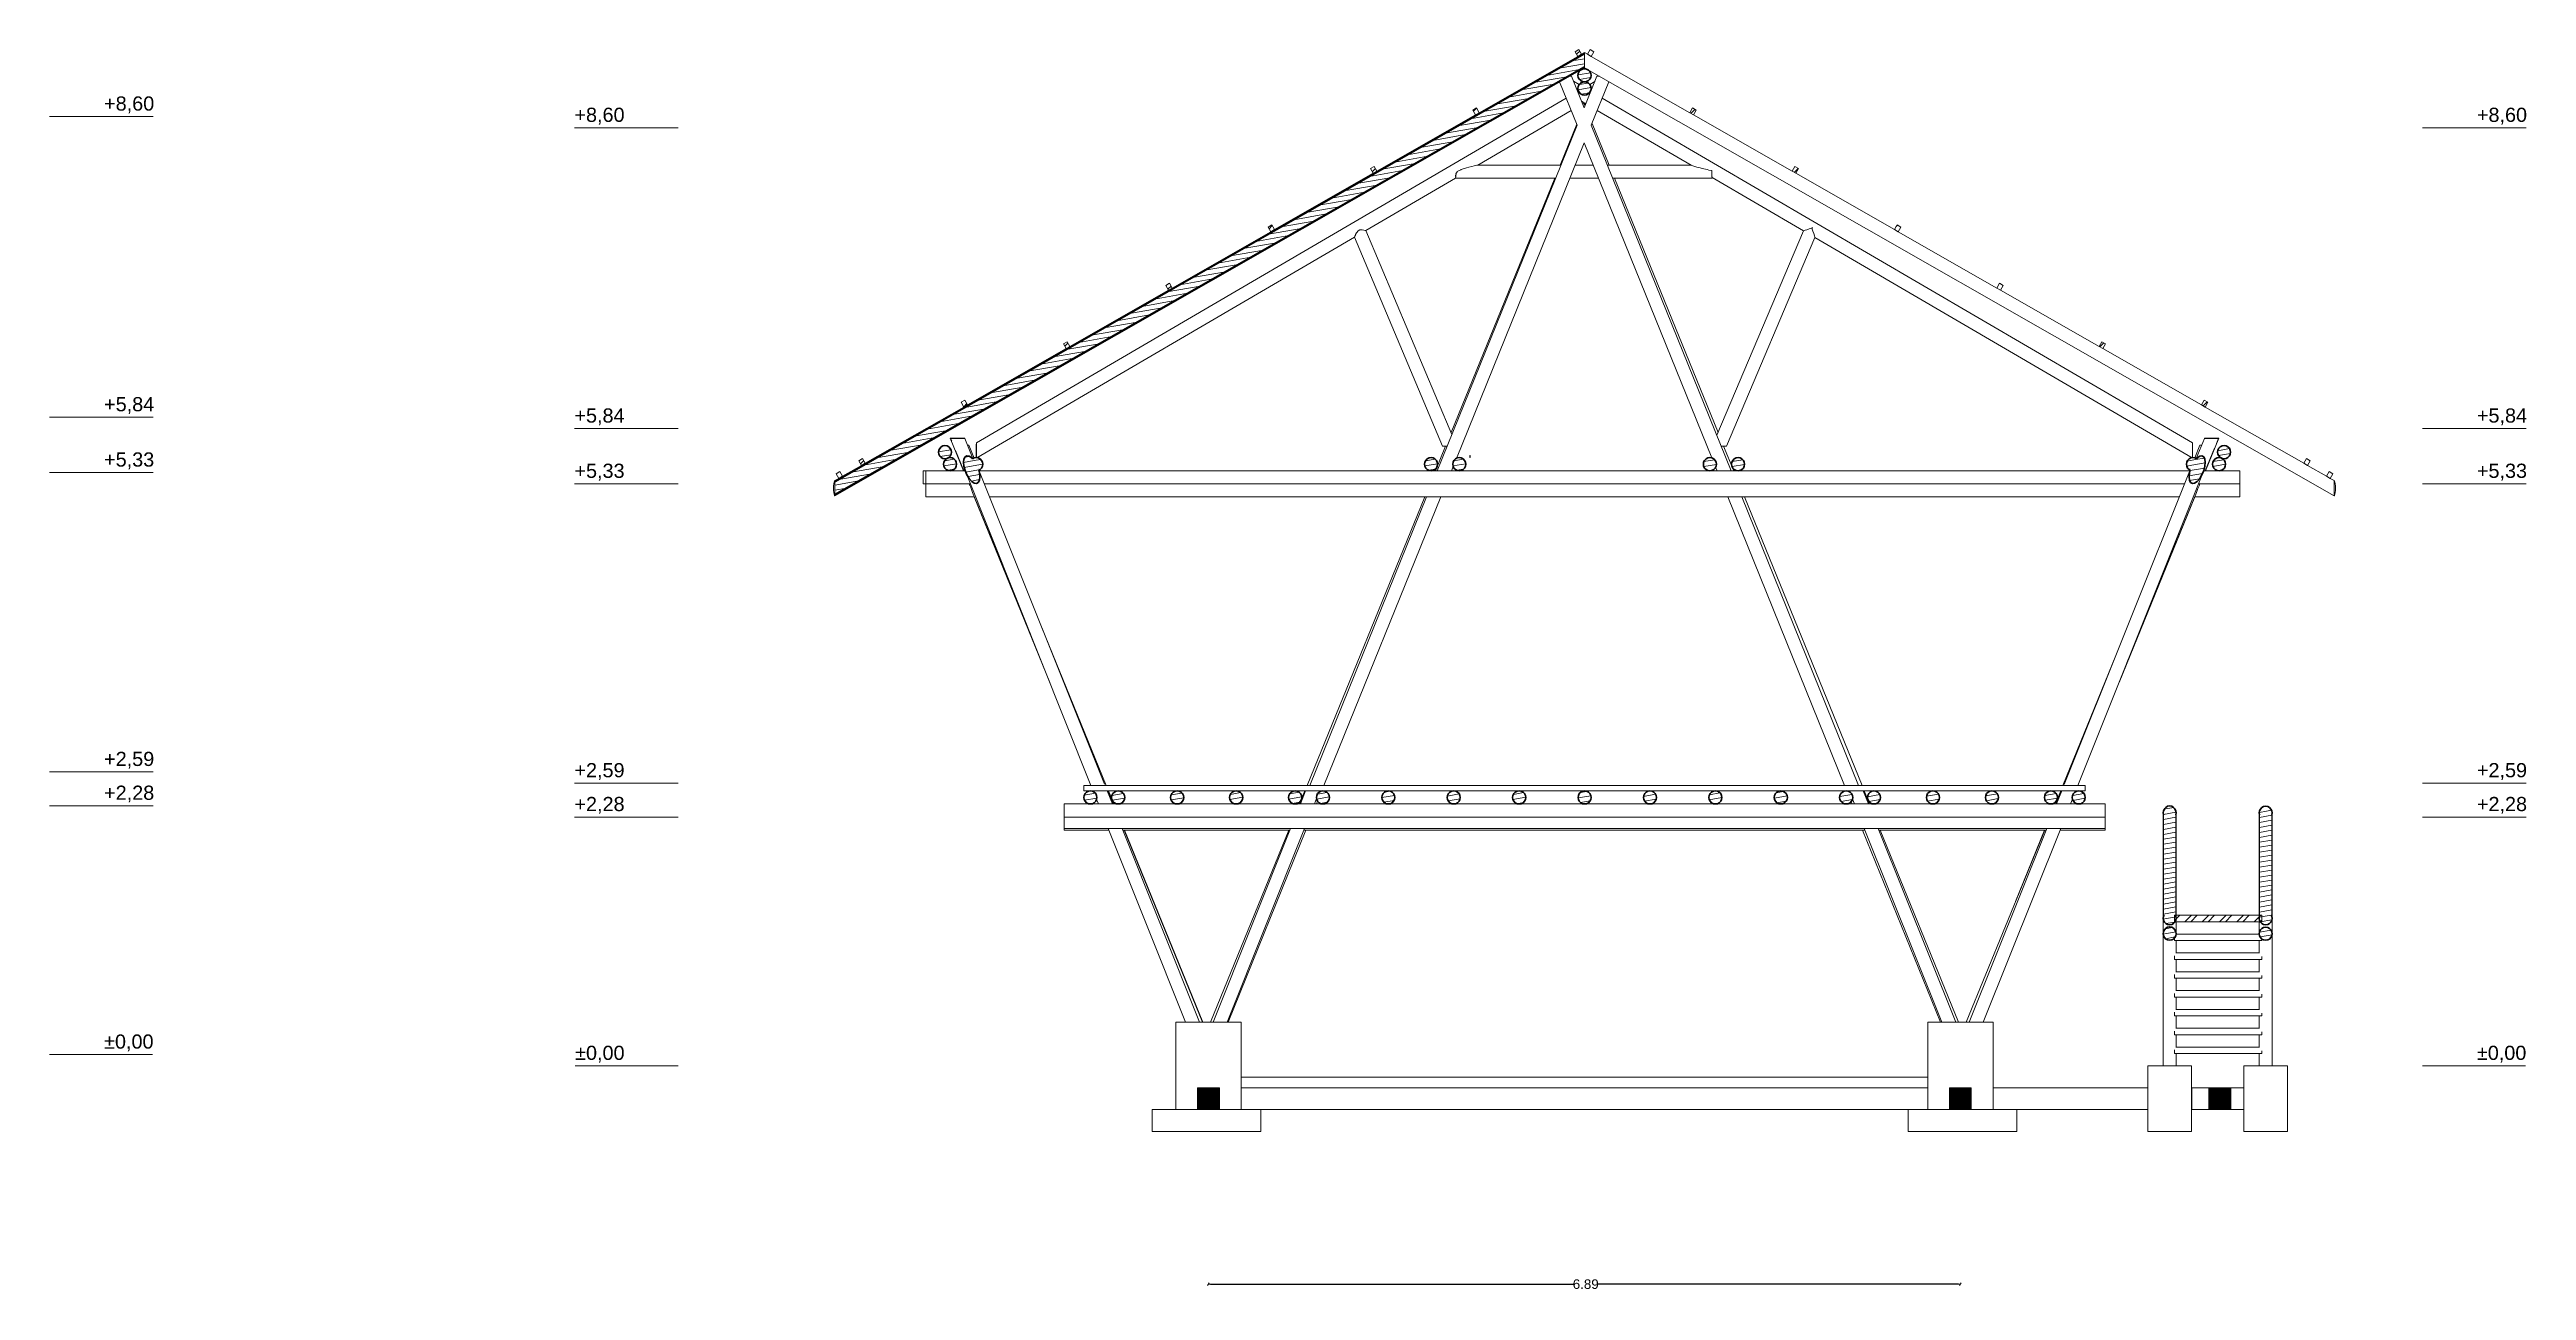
# Model space of a CAD drawing. Header units: millimetres. Extents: x -71878 to 121433, y -67383 to 83273.
# Drawn here: x 25014 to 47715, y -67383 to -56013 of the extents above; entities that cross this region are included whole.
import ezdxf

# ---------------------------------------------------------------- set-up
doc = ezdxf.new("R2010")
doc.units = ezdxf.units.MM
doc.header["$MEASUREMENT"] = 0
for name, color, linetype, lineweight in [('0_Pluma_Nº__1', 7, 'Continuous', 0), ('ACOTACIONES', 7, 'Continuous', 9), ('COLUMNAS_Pluma_Nº__1', 7, 'Continuous', 0), ('COLUMNAS_Pluma_Nº__81', 7, 'Continuous', 30), ('ENTIRADO_Pluma_Nº__21', 7, 'Continuous', 5), ('Gradas_Pluma_Nº__21', 7, 'Continuous', 5), ('VIGAS DE CIMENTACION_Pluma_Nº__21', 7, 'Continuous', 5), ('Vigas_Pluma_Nº__1', 7, 'Continuous', 0), ('Vigas_Pluma_Nº__81', 7, 'Continuous', 30)]:
    doc.layers.add(name, color=color, linetype=linetype, lineweight=lineweight)
for name, color, linetype, lineweight, true_color in [('0_Pluma_Nº__23', 7, 'Continuous', 5, 0x646464), ('COLUMNAS_Pluma_Nº__2', 7, 'Continuous', 0, 0x323232), ('COLUMNAS_Pluma_Nº__23', 7, 'Continuous', 5, 0x646464), ('ENTIRADO_Pluma_Nº__23', 7, 'Continuous', 5, 0x646464), ('Gradas_Pluma_Nº__23', 7, 'Continuous', 5, 0x646464), ('Losas_Pluma_Nº__23', 7, 'Continuous', 5, 0x646464), ('VIGAS DE CIMENTACION_Pluma_Nº__23', 7, 'Continuous', 5, 0x646464), ('Vigas_Pluma_Nº__22', 7, 'Continuous', 5, 0x323232), ('Vigas_Pluma_Nº__23', 7, 'Continuous', 5, 0x646464)]:
    doc.layers.add(name, color=color, linetype=linetype, lineweight=lineweight, true_color=true_color)
for name, color, linetype in [('COLUMNAS', 7, 'Continuous'), ('ENTIRADO', 7, 'Continuous'), ('Gradas', 7, 'Continuous'), ('Vigas', 7, 'Continuous'), ('VIGAS DE CIMENTACION', 7, 'Continuous')]:
    doc.layers.add(name, color=color, linetype=linetype)
doc.styles.add('Estilo_Generado_1', font='swiss.ttf')
doc.styles.add('Estilo_Generado_2', font='Arial.ttf')
doc.dimstyles.new('Estilo_Generado__1', dxfattribs={"dimtxt": 87.5, "dimasz": 19, "dimexe": 0.18, "dimexo": 0, "dimgap": 0.09, "dimtad": 0, "dimlfac": 0.001, "dimzin": 0, "dimdsep": 46, "dimtxsty": 'Estilo_Generado_2', "dimblk": 'ARROWHEAD_2', "dimblk1": 'ARROWHEAD_2', "dimblk2": 'ARROWHEAD_2', "dimcen": 0.09, "dimse1": 1, "dimse2": 1, "dimclrd": 7, "dimclre": 7, "dimclrt": 7, "dimadec": 0, "dimazin": 0, "dimtfac": 1, "dimtmove": 0, "dimatfit": 3, "dimfxl": 1, "dimtolj": 1, "dimtzin": 0, "dimarcsym": 0})
pattern_1 = [(10, (51270.71, -65325.856), (-7.81417, 44.31635), [])]
pattern_2 = [(45, (51270.71, -65325.86), (-79.5495, 79.5495), []), (45, (51244.19, -65299.34), (-79.5495, 79.5495), [])]

msp = doc.modelspace()

# ---------------------------------------------------------------- texts
at = {"layer": '0_Pluma_Nº__1', "char_height": 130, "attachment_point": 1, "style": 'Estilo_Generado_1'}
for s, insert in [('\\A1;{\\fArial|b0|i0|c0|p34;+8,60}', (25514.062, -56442.339)), ('\\A1;{\\fArial|b0|i0|c0|p34;+8,60}', (29824.67, -56545.79)), ('\\A1;{\\fArial|b0|i0|c0|p34;+8,60}', (47260.385, -56545.79)), ('\\A1;{\\fArial|b0|i0|c0|p34;+5,84}', (25514.062, -59197.619)), ('\\A1;{\\fArial|b0|i0|c0|p34;+5,84}', (29824.67, -59301.07)), ('\\A1;{\\fArial|b0|i0|c0|p34;+5,84}', (47260.385, -59301.07)), ('\\A1;{\\fArial|b0|i0|c0|p34;+5,33}', (25514.062, -59704.224)), ('\\A1;{\\fArial|b0|i0|c0|p34;+5,33}', (29824.67, -59807.676)), ('\\A1;{\\fArial|b0|i0|c0|p34;+5,33}', (47260.385, -59807.676)), ('\\A1;{\\fArial|b0|i0|c0|p34;+2,59}', (25514.062, -62447.619)), ('\\A1;{\\fArial|b0|i0|c0|p34;+2,59}', (29824.67, -62551.07)), ('\\A1;{\\fArial|b0|i0|c0|p34;+2,59}', (47260.385, -62551.07)), ('\\A1;{\\fArial|b0|i0|c0|p34;+2,28}', (25514.062, -62757.619)), ('\\A1;{\\fArial|b0|i0|c0|p34;+2,28}', (29824.67, -62861.07)), ('\\A1;{\\fArial|b0|i0|c0|p34;+2,28}', (47260.385, -62861.07)), ('\\A1;{\\fArial|b0|i0|c0|p34;±0,00}', (25514.065, -65037.619)), ('\\A1;{\\fArial|b0|i0|c0|p34;±0,00}', (29830.936, -65141.07)), ('\\A1;{\\fArial|b0|i0|c0|p34;±0,00}', (47260.389, -65141.07))]:
    msp.add_mtext(s, dxfattribs=dict(at, insert=insert))

# ---------------------------------------------------------------- blocks, each defined once
blk = doc.blocks.new('ARROWHEAD_2')
at = {"color": 0, "linetype": 'Continuous', "lineweight": 0}
for p, q in [((0, 0), (-1, 0)), ((-0.4, -0.7), (0.4, 0.7))]:
    blk.add_line(p, q, dxfattribs=at)
blk = doc.blocks.new('*D1082')
at = {"layer": 'ACOTACIONES', "color": 7, "linetype": 'Continuous', "lineweight": -2, "transparency": 16777216}
for p, q in [((35654, -67326), (38979, -67326)), ((42508, -67326), (39207, -67326))]:
    blk.add_line(p, q, dxfattribs=at)
at = {"layer": 'Defpoints', "color": 0, "linetype": 'Continuous', "transparency": 16777216}
for p in [(35635, -67326), (42527, -67326), (42527, -67326)]:
    blk.add_point(p, dxfattribs=at)
at = {"layer": 'ACOTACIONES', "color": 7, "linetype": 'Continuous', "lineweight": -2, "transparency": 16777216, "xscale": 19, "yscale": 19, "zscale": 19, "rotation": 180}
blk.add_blockref('ARROWHEAD_2', (35635, -67326), dxfattribs=at)
at = {"layer": 'ACOTACIONES', "color": 7, "linetype": 'Continuous', "lineweight": -2, "transparency": 16777216, "xscale": 19, "yscale": 19, "zscale": 19}
blk.add_blockref('ARROWHEAD_2', (42527, -67326), dxfattribs=at)
at = {"layer": 'ACOTACIONES', "color": 7, "linetype": 'Continuous', "transparency": 16777216, "insert": (39093, -67326), "char_height": 87.5, "attachment_point": 5, "style": 'Estilo_Generado_2'}
blk.add_mtext('\\A1;6.89', dxfattribs=at)

# ---------------------------------------------------------------- dimensions: what is measured, and where the dimension line sits
at = {"layer": 'ACOTACIONES', "linetype": 'Continuous'}
dim = msp.add_linear_dim(base=(42526.863, -67325.856), p1=(35635.12, -67325.856), p2=(42526.863, -67325.856), dimstyle='Estilo_Generado__1', dxfattribs=at)
dim.commit()
dim.dimension.update_dxf_attribs({"geometry": '*D1082', "text_midpoint": (39093.328, -67325.856), "dimtype": 160})

# ---------------------------------------------------------------- hatches: boundary and pattern name
at = {"layer": 'COLUMNAS', "linetype": 'Continuous', "lineweight": 0, "true_color": 0xffffff}
h = msp.add_hatch(dxfattribs=at)
h.set_pattern_fill('WOOD_0002', style=0, pattern_type=2)
h.set_pattern_definition(pattern_1)
h.paths.add_polyline_path([(33536.506, -59891.978), (33525.88, -59852.43), (33509.329, -59813.801), (33488.474, -59779.873), (33465.356, -59753.967), (33442.238, -59738.619), (33421.383, -59735.331), (33404.832, -59744.425), (33394.206, -59765.011), (33390.544, -59795.073), (33394.206, -59831.669), (33404.832, -59871.218), (33421.383, -59909.846), (33442.238, -59943.774), (33465.356, -59969.68), (33488.474, -59985.028), (33509.329, -59988.316), (33525.88, -59979.223), (33536.506, -59958.637), (33540.168, -59928.574)])
h = msp.add_hatch(dxfattribs=at)
h.set_pattern_fill('WOOD_0002', style=0, pattern_type=2)
h.set_pattern_definition(pattern_1)
h.paths.add_polyline_path([(44767.777, -59765.011), (44757.151, -59744.425), (44740.6, -59735.331), (44719.745, -59738.619), (44696.627, -59753.967), (44673.509, -59779.873), (44652.654, -59813.801), (44636.103, -59852.43), (44625.477, -59891.978), (44621.815, -59928.574), (44625.477, -59958.637), (44636.103, -59979.223), (44652.654, -59988.316), (44673.509, -59985.028), (44696.627, -59969.68), (44719.745, -59943.774), (44740.6, -59909.846), (44757.151, -59871.218), (44767.777, -59831.669), (44771.439, -59795.073)])
at = {"layer": 'COLUMNAS_Pluma_Nº__2', "linetype": 'Continuous'}
h = msp.add_hatch(dxfattribs=at)
h.set_pattern_fill('WOOD_0002', color=256, style=0, pattern_type=2)
h.set_pattern_definition(pattern_1)
h.paths.add_polyline_path([(44501.915, -63943.587), (44501.915, -62991.545), (44387.197, -62991.545), (44387.197, -63943.587)])
h = msp.add_hatch(dxfattribs=at)
h.set_pattern_fill('WOOD_0002', color=256, style=0, pattern_type=2)
h.set_pattern_definition(pattern_1)
h.paths.add_polyline_path([(45381.989, -63943.587), (45381.989, -62991.545), (45267.271, -62991.545), (45267.271, -63943.587)])
at = {"layer": 'ENTIRADO', "linetype": 'Continuous', "lineweight": 0, "true_color": 0xffffff}
h = msp.add_hatch(dxfattribs=at)
h.set_pattern_fill('STEEL_0002', style=0, pattern_type=2)
h.set_pattern_definition(pattern_2)
h.paths.add_polyline_path([(39020.745, -56076.226), (39055.483, -56056.395), (39030.695, -56012.972), (38995.957, -56032.803)])
h = msp.add_hatch(dxfattribs=at)
h.set_pattern_fill('STEEL_0002', style=0, pattern_type=2)
h.set_pattern_definition(pattern_2)
h.paths.add_polyline_path([(38082.81, -56611.648), (38117.548, -56591.818), (38092.76, -56548.395), (38058.022, -56568.226)])
h = msp.add_hatch(dxfattribs=at)
h.set_pattern_fill('STEEL_0002', style=0, pattern_type=2)
h.set_pattern_definition(pattern_2)
h.paths.add_polyline_path([(40080.421, -56611.632), (40105.209, -56568.209), (40070.471, -56548.379), (40045.682, -56591.801)])
h = msp.add_hatch(dxfattribs=at)
h.set_pattern_fill('STEEL_0002', style=0, pattern_type=2)
h.set_pattern_definition(pattern_2)
h.paths.add_polyline_path([(37144.875, -57147.071), (37179.613, -57127.241), (37154.825, -57083.818), (37120.087, -57103.648)])
h = msp.add_hatch(dxfattribs=at)
h.set_pattern_fill('STEEL_0002', style=0, pattern_type=2)
h.set_pattern_definition(pattern_2)
h.paths.add_polyline_path([(41018.365, -57147.038), (41043.153, -57103.615), (41008.415, -57083.785), (40983.627, -57127.208)])
h = msp.add_hatch(dxfattribs=at)
h.set_pattern_fill('STEEL_0002', style=0, pattern_type=2)
h.set_pattern_definition(pattern_2)
h.paths.add_polyline_path([(36206.94, -57682.494), (36241.678, -57662.664), (36216.89, -57619.241), (36182.151, -57639.071)])
h = msp.add_hatch(dxfattribs=at)
h.set_pattern_fill('STEEL_0002', style=0, pattern_type=2)
h.set_pattern_definition(pattern_2)
h.paths.add_polyline_path([(41956.31, -57682.445), (41981.098, -57639.022), (41946.36, -57619.191), (41921.572, -57662.614)])
h = msp.add_hatch(dxfattribs=at)
h.set_pattern_fill('STEEL_0002', style=0, pattern_type=2)
h.set_pattern_definition(pattern_2)
h.paths.add_polyline_path([(35269.004, -58217.917), (35303.743, -58198.086), (35278.955, -58154.663), (35244.216, -58174.494)])
h = msp.add_hatch(dxfattribs=at)
h.set_pattern_fill('STEEL_0002', style=0, pattern_type=2)
h.set_pattern_definition(pattern_2)
h.paths.add_polyline_path([(42894.255, -58217.851), (42919.043, -58174.428), (42884.304, -58154.598), (42859.516, -58198.02)])
h = msp.add_hatch(dxfattribs=at)
h.set_pattern_fill('STEEL_0002', style=0, pattern_type=2)
h.set_pattern_definition(pattern_2)
h.paths.add_polyline_path([(34331.069, -58753.34), (34365.807, -58733.509), (34341.019, -58690.086), (34306.281, -58709.917)])
h = msp.add_hatch(dxfattribs=at)
h.set_pattern_fill('STEEL_0002', style=0, pattern_type=2)
h.set_pattern_definition(pattern_2)
h.paths.add_polyline_path([(43832.199, -58753.257), (43856.987, -58709.834), (43822.249, -58690.004), (43797.461, -58733.427)])
h = msp.add_hatch(dxfattribs=at)
h.set_pattern_fill('STEEL_0002', style=0, pattern_type=2)
h.set_pattern_definition(pattern_2)
h.paths.add_polyline_path([(33393.134, -59288.762), (33427.872, -59268.932), (33403.084, -59225.509), (33368.346, -59245.339)])
h = msp.add_hatch(dxfattribs=at)
h.set_pattern_fill('STEEL_0002', style=0, pattern_type=2)
h.set_pattern_definition(pattern_2)
h.paths.add_polyline_path([(44770.144, -59288.664), (44794.932, -59245.241), (44760.194, -59225.41), (44735.405, -59268.833)])
h = msp.add_hatch(dxfattribs=at)
h.set_pattern_fill('STEEL_0002', style=0, pattern_type=2)
h.set_pattern_definition(pattern_2)
h.paths.add_polyline_path([(32246.701, -59943.05), (32281.439, -59923.219), (32256.651, -59879.796), (32221.913, -59899.627)])
h = msp.add_hatch(dxfattribs=at)
h.set_pattern_fill('STEEL_0002', style=0, pattern_type=2)
h.set_pattern_definition(pattern_2)
h.paths.add_polyline_path([(32455.199, -59824.185), (32489.937, -59804.355), (32465.149, -59760.932), (32430.411, -59780.762)])
h = msp.add_hatch(dxfattribs=at)
h.set_pattern_fill('STEEL_0002', style=0, pattern_type=2)
h.set_pattern_definition(pattern_2)
h.paths.add_polyline_path([(45708.088, -59824.07), (45732.876, -59780.647), (45698.138, -59760.817), (45673.35, -59804.239)])
at = {"layer": 'Gradas', "linetype": 'Continuous', "lineweight": 0, "true_color": 0x000000}
h = msp.add_hatch(dxfattribs=at)
h.set_pattern_fill('ACERO_0002', color=18, style=0, pattern_type=2)
h.set_pattern_definition([(45, (51270.71, -65325.86), (-79.5495, 79.5495), []), (45, (51244.19, -65299.34), (-79.5495, 79.5495), [])])
h.paths.add_polyline_path([(44487.898, -64004.526), (45287.898, -64004.526), (45287.898, -63944.526), (44487.898, -63944.526)])
at = {"layer": 'Vigas', "linetype": 'Continuous', "lineweight": 0, "true_color": 0xffffff}
h = msp.add_hatch(dxfattribs=at)
h.set_pattern_fill('WOOD_0002', style=0, pattern_type=2)
h.set_pattern_definition(pattern_1)
h.paths.add_polyline_path([(32211.962, -59972.483), (32211.962, -60091.449), (39081.611, -56170.052), (39081.611, -56051.086)])
h = msp.add_hatch(dxfattribs=at)
h.set_pattern_fill('WOOD_0002', style=0, pattern_type=2)
h.set_pattern_definition(pattern_1)
h.paths.add_polyline_path([(39141.611, -56249.555), (39138.674, -56231.014), (39130.152, -56214.288), (39116.878, -56201.014), (39100.152, -56192.492), (39081.611, -56189.555), (39063.07, -56192.492), (39046.344, -56201.014), (39033.07, -56214.288), (39024.547, -56231.014), (39021.611, -56249.555), (39024.547, -56268.096), (39033.07, -56284.822), (39046.344, -56298.096), (39063.07, -56306.618), (39081.611, -56309.555), (39100.152, -56306.618), (39116.878, -56298.096), (39130.152, -56284.822), (39138.674, -56268.096)])
h = msp.add_hatch(dxfattribs=at)
h.set_pattern_fill('WOOD_0002', style=0, pattern_type=2)
h.set_pattern_definition(pattern_1)
h.paths.add_polyline_path([(39141.611, -56369.555), (39138.674, -56351.014), (39130.152, -56334.288), (39116.878, -56321.014), (39100.152, -56312.492), (39081.611, -56309.555), (39063.07, -56312.492), (39046.344, -56321.014), (39033.07, -56334.288), (39024.547, -56351.014), (39021.611, -56369.555), (39024.547, -56388.096), (39033.07, -56404.822), (39046.344, -56418.096), (39063.07, -56426.618), (39081.611, -56429.555), (39100.152, -56426.618), (39116.878, -56418.096), (39130.152, -56404.822), (39138.674, -56388.096)])
h = msp.add_hatch(dxfattribs=at)
h.set_pattern_fill('WOOD_0002', style=0, pattern_type=2)
h.set_pattern_definition(pattern_1)
h.paths.add_polyline_path([(33160.606, -59702.497), (33163.542, -59721.038), (33172.065, -59737.764), (33185.339, -59751.038), (33202.065, -59759.56), (33220.606, -59762.497), (33239.147, -59759.56), (33255.873, -59751.038), (33269.147, -59737.764), (33277.669, -59721.038), (33280.606, -59702.497), (33277.669, -59683.956), (33269.147, -59667.23), (33255.873, -59653.956), (33239.147, -59645.434), (33220.606, -59642.497), (33202.065, -59645.434), (33185.339, -59653.956), (33172.065, -59667.23), (33163.542, -59683.956)])
h = msp.add_hatch(dxfattribs=at)
h.set_pattern_fill('WOOD_0002', style=0, pattern_type=2)
h.set_pattern_definition(pattern_1)
h.paths.add_polyline_path([(45002.966, -59701.81), (45000.029, -59683.269), (44991.507, -59666.543), (44978.233, -59653.269), (44961.507, -59644.747), (44942.966, -59641.81), (44924.425, -59644.747), (44907.699, -59653.269), (44894.425, -59666.543), (44885.902, -59683.269), (44882.966, -59701.81), (44885.902, -59720.351), (44894.425, -59737.077), (44907.699, -59750.351), (44924.425, -59758.874), (44942.966, -59761.81), (44961.507, -59758.874), (44978.233, -59750.351), (44991.507, -59737.077), (45000.029, -59720.351)])
h = msp.add_hatch(dxfattribs=at)
h.set_pattern_fill('WOOD_0002', style=0, pattern_type=2)
h.set_pattern_definition(pattern_1)
h.paths.add_polyline_path([(33207.498, -59812.462), (33210.435, -59831.003), (33218.957, -59847.729), (33232.231, -59861.003), (33248.957, -59869.525), (33267.498, -59872.462), (33286.039, -59869.525), (33302.765, -59861.003), (33316.039, -59847.729), (33324.562, -59831.003), (33327.498, -59812.462), (33324.562, -59793.921), (33316.039, -59777.195), (33302.765, -59763.921), (33286.039, -59755.398), (33267.498, -59752.462), (33248.957, -59755.398), (33232.231, -59763.921), (33218.957, -59777.195), (33210.435, -59793.921)])
h = msp.add_hatch(dxfattribs=at)
h.set_pattern_fill('WOOD_0002', style=0, pattern_type=2)
h.set_pattern_definition(pattern_1)
h.paths.add_polyline_path([(33473.418, -59763.001), (33488.474, -59779.873), (33509.329, -59813.801), (33525.88, -59852.43), (33529.865, -59867.261), (33542.147, -59861.003), (33555.421, -59847.729), (33563.943, -59831.003), (33566.88, -59812.462), (33563.943, -59793.921), (33555.421, -59777.195), (33542.147, -59763.921), (33525.421, -59755.398), (33506.88, -59752.462), (33488.339, -59755.398)])
h = msp.add_hatch(dxfattribs=at)
h.set_pattern_fill('WOOD_0002', style=0, pattern_type=2)
h.set_pattern_definition(pattern_1)
h.paths.add_polyline_path([(37735.428, -59812.462), (37732.491, -59793.921), (37723.969, -59777.195), (37710.695, -59763.921), (37693.969, -59755.398), (37675.428, -59752.462), (37656.887, -59755.398), (37640.161, -59763.921), (37626.887, -59777.195), (37618.365, -59793.921), (37615.428, -59812.462), (37618.365, -59831.003), (37626.887, -59847.729), (37640.161, -59861.003), (37656.887, -59869.525), (37675.428, -59872.462), (37693.969, -59869.525), (37710.695, -59861.003), (37723.969, -59847.729), (37732.491, -59831.003)])
h = msp.add_hatch(dxfattribs=at)
h.set_pattern_fill('WOOD_0002', style=0, pattern_type=2)
h.set_pattern_definition(pattern_1)
h.paths.add_polyline_path([(37993.795, -59812.462), (37990.858, -59793.921), (37982.336, -59777.195), (37969.062, -59763.921), (37952.336, -59755.398), (37933.795, -59752.462), (37915.254, -59755.398), (37898.527, -59763.921), (37885.254, -59777.195), (37876.731, -59793.921), (37873.795, -59812.462), (37876.731, -59831.003), (37885.254, -59847.729), (37898.527, -59861.003), (37915.254, -59869.525), (37933.795, -59872.462), (37952.336, -59869.525), (37969.062, -59861.003), (37982.336, -59847.729), (37990.858, -59831.003)])
h = msp.add_hatch(dxfattribs=at)
h.set_pattern_fill('WOOD_0002', style=0, pattern_type=2)
h.set_pattern_definition(pattern_1)
h.paths.add_polyline_path([(40170.786, -59812.462), (40173.723, -59831.003), (40182.245, -59847.729), (40195.519, -59861.003), (40212.245, -59869.525), (40230.786, -59872.462), (40249.327, -59869.525), (40266.053, -59861.003), (40279.327, -59847.729), (40287.849, -59831.003), (40290.786, -59812.462), (40287.849, -59793.921), (40279.327, -59777.195), (40266.053, -59763.921), (40249.327, -59755.398), (40230.786, -59752.462), (40212.245, -59755.398), (40195.519, -59763.921), (40182.245, -59777.195), (40173.723, -59793.921)])
h = msp.add_hatch(dxfattribs=at)
h.set_pattern_fill('WOOD_0002', style=0, pattern_type=2)
h.set_pattern_definition(pattern_1)
h.paths.add_polyline_path([(40429.153, -59812.462), (40432.089, -59831.003), (40440.612, -59847.729), (40453.885, -59861.003), (40470.612, -59869.525), (40489.153, -59872.462), (40507.694, -59869.525), (40524.42, -59861.003), (40537.694, -59847.729), (40546.216, -59831.003), (40549.153, -59812.462), (40546.216, -59793.921), (40537.694, -59777.195), (40524.42, -59763.921), (40507.694, -59755.398), (40489.153, -59752.462), (40470.612, -59755.398), (40453.885, -59763.921), (40440.612, -59777.195), (40432.089, -59793.921)])
h = msp.add_hatch(dxfattribs=at)
h.set_pattern_fill('WOOD_0002', style=0, pattern_type=2)
h.set_pattern_definition(pattern_1)
h.paths.add_polyline_path([(44597.701, -59812.462), (44600.637, -59831.003), (44609.16, -59847.729), (44622.434, -59861.003), (44632.431, -59866.097), (44636.103, -59852.43), (44652.654, -59813.801), (44673.509, -59779.873), (44689.377, -59762.091), (44676.242, -59755.398), (44657.701, -59752.462), (44639.16, -59755.398), (44622.434, -59763.921), (44609.16, -59777.195), (44600.637, -59793.921)])
h = msp.add_hatch(dxfattribs=at)
h.set_pattern_fill('WOOD_0002', style=0, pattern_type=2)
h.set_pattern_definition(pattern_1)
h.paths.add_polyline_path([(44957.082, -59812.462), (44954.146, -59793.921), (44945.623, -59777.195), (44932.349, -59763.921), (44915.623, -59755.398), (44897.082, -59752.462), (44878.541, -59755.398), (44861.815, -59763.921), (44848.541, -59777.195), (44840.019, -59793.921), (44837.082, -59812.462), (44840.019, -59831.003), (44848.541, -59847.729), (44861.815, -59861.003), (44878.541, -59869.525), (44897.082, -59872.462), (44915.623, -59869.525), (44932.349, -59861.003), (44945.623, -59847.729), (44954.146, -59831.003)])
h = msp.add_hatch(dxfattribs=at)
h.set_pattern_fill('WOOD_0002', style=0, pattern_type=2)
h.set_pattern_definition(pattern_1)
h.paths.add_polyline_path([(34613.563, -62865.856), (34610.626, -62847.315), (34602.104, -62830.589), (34588.83, -62817.315), (34572.104, -62808.792), (34553.563, -62805.856), (34535.022, -62808.792), (34518.296, -62817.315), (34505.022, -62830.589), (34496.5, -62847.315), (34493.563, -62865.856), (34496.5, -62884.397), (34505.022, -62901.123), (34518.296, -62914.397), (34535.022, -62922.919), (34553.563, -62925.856), (34572.104, -62922.919), (34588.83, -62914.397), (34602.104, -62901.123), (34610.626, -62884.397)])
h = msp.add_hatch(dxfattribs=at)
h.set_pattern_fill('WOOD_0002', style=0, pattern_type=2)
h.set_pattern_definition(pattern_1)
h.paths.add_polyline_path([(34867.984, -62865.856), (34865.048, -62847.315), (34856.525, -62830.589), (34843.251, -62817.315), (34826.525, -62808.792), (34807.984, -62805.856), (34789.443, -62808.792), (34772.717, -62817.315), (34759.443, -62830.589), (34750.921, -62847.315), (34747.984, -62865.856), (34750.921, -62884.397), (34759.443, -62901.123), (34772.717, -62914.397), (34789.443, -62922.919), (34807.984, -62925.856), (34826.525, -62922.919), (34843.251, -62914.397), (34856.525, -62901.123), (34865.048, -62884.397)])
h = msp.add_hatch(dxfattribs=at)
h.set_pattern_fill('WOOD_0002', style=0, pattern_type=2)
h.set_pattern_definition(pattern_1)
h.paths.add_polyline_path([(35288.67, -62865.856), (35291.606, -62884.397), (35300.129, -62901.123), (35313.403, -62914.397), (35330.129, -62922.919), (35348.67, -62925.856), (35367.211, -62922.919), (35383.937, -62914.397), (35397.211, -62901.123), (35405.733, -62884.397), (35408.67, -62865.856), (35405.733, -62847.315), (35397.211, -62830.589), (35383.937, -62817.315), (35367.211, -62808.792), (35348.67, -62805.856), (35330.129, -62808.792), (35313.403, -62817.315), (35300.129, -62830.589), (35291.606, -62847.315)])
h = msp.add_hatch(dxfattribs=at)
h.set_pattern_fill('WOOD_0002', style=0, pattern_type=2)
h.set_pattern_definition(pattern_1)
h.paths.add_polyline_path([(35829.355, -62865.856), (35832.292, -62884.397), (35840.814, -62901.123), (35854.088, -62914.397), (35870.814, -62922.919), (35889.355, -62925.856), (35907.896, -62922.919), (35924.623, -62914.397), (35937.896, -62901.123), (35946.419, -62884.397), (35949.355, -62865.856), (35946.419, -62847.315), (35937.896, -62830.589), (35924.623, -62817.315), (35907.896, -62808.792), (35889.355, -62805.856), (35870.814, -62808.792), (35854.088, -62817.315), (35840.814, -62830.589), (35832.292, -62847.315)])
h = msp.add_hatch(dxfattribs=at)
h.set_pattern_fill('WOOD_0002', style=0, pattern_type=2)
h.set_pattern_definition(pattern_1)
h.paths.add_polyline_path([(36370.041, -62865.856), (36372.978, -62884.397), (36381.5, -62901.123), (36394.774, -62914.397), (36411.5, -62922.919), (36430.041, -62925.856), (36448.582, -62922.919), (36465.308, -62914.397), (36478.582, -62901.123), (36487.104, -62884.397), (36490.041, -62865.856), (36487.104, -62847.315), (36478.582, -62830.589), (36465.308, -62817.315), (36448.582, -62808.792), (36430.041, -62805.856), (36411.5, -62808.792), (36394.774, -62817.315), (36381.5, -62830.589), (36372.978, -62847.315)])
h = msp.add_hatch(dxfattribs=at)
h.set_pattern_fill('WOOD_0002', style=0, pattern_type=2)
h.set_pattern_definition(pattern_1)
h.paths.add_polyline_path([(36624.462, -62865.856), (36627.399, -62884.397), (36635.921, -62901.123), (36649.195, -62914.397), (36665.921, -62922.919), (36684.462, -62925.856), (36703.003, -62922.919), (36719.729, -62914.397), (36733.003, -62901.123), (36741.526, -62884.397), (36744.462, -62865.856), (36741.526, -62847.315), (36733.003, -62830.589), (36719.729, -62817.315), (36703.003, -62808.792), (36684.462, -62805.856), (36665.921, -62808.792), (36649.195, -62817.315), (36635.921, -62830.589), (36627.399, -62847.315)])
h = msp.add_hatch(dxfattribs=at)
h.set_pattern_fill('WOOD_0002', style=0, pattern_type=2)
h.set_pattern_definition(pattern_1)
h.paths.add_polyline_path([(37343.919, -62865.856), (37340.983, -62847.315), (37332.46, -62830.589), (37319.186, -62817.315), (37302.46, -62808.792), (37283.919, -62805.856), (37265.378, -62808.792), (37248.652, -62817.315), (37235.378, -62830.589), (37226.856, -62847.315), (37223.919, -62865.856), (37226.856, -62884.397), (37235.378, -62901.123), (37248.652, -62914.397), (37265.378, -62922.919), (37283.919, -62925.856), (37302.46, -62922.919), (37319.186, -62914.397), (37332.46, -62901.123), (37340.983, -62884.397)])
h = msp.add_hatch(dxfattribs=at)
h.set_pattern_fill('WOOD_0002', style=0, pattern_type=2)
h.set_pattern_definition(pattern_1)
h.paths.add_polyline_path([(37943.376, -62865.856), (37940.44, -62847.315), (37931.917, -62830.589), (37918.643, -62817.315), (37901.917, -62808.792), (37883.376, -62805.856), (37864.835, -62808.792), (37848.109, -62817.315), (37834.835, -62830.589), (37826.313, -62847.315), (37823.376, -62865.856), (37826.313, -62884.397), (37834.835, -62901.123), (37848.109, -62914.397), (37864.835, -62922.919), (37883.376, -62925.856), (37901.917, -62922.919), (37918.643, -62914.397), (37931.917, -62901.123), (37940.44, -62884.397)])
h = msp.add_hatch(dxfattribs=at)
h.set_pattern_fill('WOOD_0002', style=0, pattern_type=2)
h.set_pattern_definition(pattern_1)
h.paths.add_polyline_path([(38542.833, -62865.856), (38539.897, -62847.315), (38531.374, -62830.589), (38518.1, -62817.315), (38501.374, -62808.792), (38482.833, -62805.856), (38464.292, -62808.792), (38447.566, -62817.315), (38434.292, -62830.589), (38425.77, -62847.315), (38422.833, -62865.856), (38425.77, -62884.397), (38434.292, -62901.123), (38447.566, -62914.397), (38464.292, -62922.919), (38482.833, -62925.856), (38501.374, -62922.919), (38518.1, -62914.397), (38531.374, -62901.123), (38539.897, -62884.397)])
h = msp.add_hatch(dxfattribs=at)
h.set_pattern_fill('WOOD_0002', style=0, pattern_type=2)
h.set_pattern_definition(pattern_1)
h.paths.add_polyline_path([(39142.29, -62865.856), (39139.354, -62847.315), (39130.831, -62830.589), (39117.557, -62817.315), (39100.831, -62808.792), (39082.29, -62805.856), (39063.749, -62808.792), (39047.023, -62817.315), (39033.749, -62830.589), (39025.227, -62847.315), (39022.29, -62865.856), (39025.227, -62884.397), (39033.749, -62901.123), (39047.023, -62914.397), (39063.749, -62922.919), (39082.29, -62925.856), (39100.831, -62922.919), (39117.557, -62914.397), (39130.831, -62901.123), (39139.354, -62884.397)])
h = msp.add_hatch(dxfattribs=at)
h.set_pattern_fill('WOOD_0002', style=0, pattern_type=2)
h.set_pattern_definition(pattern_1)
h.paths.add_polyline_path([(39741.747, -62865.856), (39738.811, -62847.315), (39730.288, -62830.589), (39717.014, -62817.315), (39700.288, -62808.792), (39681.747, -62805.856), (39663.206, -62808.792), (39646.48, -62817.315), (39633.206, -62830.589), (39624.684, -62847.315), (39621.747, -62865.856), (39624.684, -62884.397), (39633.206, -62901.123), (39646.48, -62914.397), (39663.206, -62922.919), (39681.747, -62925.856), (39700.288, -62922.919), (39717.014, -62914.397), (39730.288, -62901.123), (39738.811, -62884.397)])
h = msp.add_hatch(dxfattribs=at)
h.set_pattern_fill('WOOD_0002', style=0, pattern_type=2)
h.set_pattern_definition(pattern_1)
h.paths.add_polyline_path([(40341.204, -62865.856), (40338.268, -62847.315), (40329.745, -62830.589), (40316.471, -62817.315), (40299.745, -62808.792), (40281.204, -62805.856), (40262.663, -62808.792), (40245.937, -62817.315), (40232.663, -62830.589), (40224.141, -62847.315), (40221.204, -62865.856), (40224.141, -62884.397), (40232.663, -62901.123), (40245.937, -62914.397), (40262.663, -62922.919), (40281.204, -62925.856), (40299.745, -62922.919), (40316.471, -62914.397), (40329.745, -62901.123), (40338.268, -62884.397)])
h = msp.add_hatch(dxfattribs=at)
h.set_pattern_fill('WOOD_0002', style=0, pattern_type=2)
h.set_pattern_definition(pattern_1)
h.paths.add_polyline_path([(40940.661, -62865.856), (40937.725, -62847.315), (40929.202, -62830.589), (40915.928, -62817.315), (40899.202, -62808.792), (40880.661, -62805.856), (40862.12, -62808.792), (40845.394, -62817.315), (40832.12, -62830.589), (40823.598, -62847.315), (40820.661, -62865.856), (40823.598, -62884.397), (40832.12, -62901.123), (40845.394, -62914.397), (40862.12, -62922.919), (40880.661, -62925.856), (40899.202, -62922.919), (40915.928, -62914.397), (40929.202, -62901.123), (40937.725, -62884.397)])
h = msp.add_hatch(dxfattribs=at)
h.set_pattern_fill('WOOD_0002', style=0, pattern_type=2)
h.set_pattern_definition(pattern_1)
h.paths.add_polyline_path([(41540.118, -62865.856), (41537.182, -62847.315), (41528.659, -62830.589), (41515.385, -62817.315), (41498.659, -62808.792), (41480.118, -62805.856), (41461.577, -62808.792), (41444.851, -62817.315), (41431.577, -62830.589), (41423.055, -62847.315), (41420.118, -62865.856), (41423.055, -62884.397), (41431.577, -62901.123), (41444.851, -62914.397), (41461.577, -62922.919), (41480.118, -62925.856), (41498.659, -62922.919), (41515.385, -62914.397), (41528.659, -62901.123), (41537.182, -62884.397)])
h = msp.add_hatch(dxfattribs=at)
h.set_pattern_fill('WOOD_0002', style=0, pattern_type=2)
h.set_pattern_definition(pattern_1)
h.paths.add_polyline_path([(41794.54, -62865.856), (41791.603, -62847.315), (41783.081, -62830.589), (41769.807, -62817.315), (41753.081, -62808.792), (41734.54, -62805.856), (41715.999, -62808.792), (41699.272, -62817.315), (41685.999, -62830.589), (41677.476, -62847.315), (41674.54, -62865.856), (41677.476, -62884.397), (41685.999, -62901.123), (41699.272, -62914.397), (41715.999, -62922.919), (41734.54, -62925.856), (41753.081, -62922.919), (41769.807, -62914.397), (41783.081, -62901.123), (41791.603, -62884.397)])
h = msp.add_hatch(dxfattribs=at)
h.set_pattern_fill('WOOD_0002', style=0, pattern_type=2)
h.set_pattern_definition(pattern_1)
h.paths.add_polyline_path([(42215.225, -62865.856), (42218.162, -62884.397), (42226.684, -62901.123), (42239.958, -62914.397), (42256.684, -62922.919), (42275.225, -62925.856), (42293.766, -62922.919), (42310.492, -62914.397), (42323.766, -62901.123), (42332.289, -62884.397), (42335.225, -62865.856), (42332.289, -62847.315), (42323.766, -62830.589), (42310.492, -62817.315), (42293.766, -62808.792), (42275.225, -62805.856), (42256.684, -62808.792), (42239.958, -62817.315), (42226.684, -62830.589), (42218.162, -62847.315)])
h = msp.add_hatch(dxfattribs=at)
h.set_pattern_fill('WOOD_0002', style=0, pattern_type=2)
h.set_pattern_definition(pattern_1)
h.paths.add_polyline_path([(42755.911, -62865.856), (42758.847, -62884.397), (42767.37, -62901.123), (42780.644, -62914.397), (42797.37, -62922.919), (42815.911, -62925.856), (42834.452, -62922.919), (42851.178, -62914.397), (42864.452, -62901.123), (42872.974, -62884.397), (42875.911, -62865.856), (42872.974, -62847.315), (42864.452, -62830.589), (42851.178, -62817.315), (42834.452, -62808.792), (42815.911, -62805.856), (42797.37, -62808.792), (42780.644, -62817.315), (42767.37, -62830.589), (42758.847, -62847.315)])
h = msp.add_hatch(dxfattribs=at)
h.set_pattern_fill('WOOD_0002', style=0, pattern_type=2)
h.set_pattern_definition(pattern_1)
h.paths.add_polyline_path([(43296.596, -62865.856), (43299.533, -62884.397), (43308.055, -62901.123), (43321.329, -62914.397), (43338.055, -62922.919), (43356.596, -62925.856), (43375.137, -62922.919), (43391.863, -62914.397), (43405.137, -62901.123), (43413.66, -62884.397), (43416.596, -62865.856), (43413.66, -62847.315), (43405.137, -62830.589), (43391.863, -62817.315), (43375.137, -62808.792), (43356.596, -62805.856), (43338.055, -62808.792), (43321.329, -62817.315), (43308.055, -62830.589), (43299.533, -62847.315)])
h = msp.add_hatch(dxfattribs=at)
h.set_pattern_fill('WOOD_0002', style=0, pattern_type=2)
h.set_pattern_definition(pattern_1)
h.paths.add_polyline_path([(43551.018, -62865.856), (43553.954, -62884.397), (43562.477, -62901.123), (43575.75, -62914.397), (43592.477, -62922.919), (43611.018, -62925.856), (43629.559, -62922.919), (43646.285, -62914.397), (43659.559, -62901.123), (43668.081, -62884.397), (43671.018, -62865.856), (43668.081, -62847.315), (43659.559, -62830.589), (43646.285, -62817.315), (43629.559, -62808.792), (43611.018, -62805.856), (43592.477, -62808.792), (43575.75, -62817.315), (43562.477, -62830.589), (43553.954, -62847.315)])
h = msp.add_hatch(dxfattribs=at)
h.set_pattern_fill('WOOD_0002', style=0, pattern_type=2)
h.set_pattern_definition(pattern_1)
h.paths.add_polyline_path([(44387.53, -62988.688), (44384.593, -63007.229), (44387.197, -63023.671), (44387.197, -62991.545), (44501.915, -62991.545), (44501.915, -63024.136), (44504.593, -63007.229), (44501.656, -62988.688), (44493.134, -62971.962), (44489.693, -62968.521), (44399.493, -62968.521), (44396.052, -62971.962)])
h = msp.add_hatch(dxfattribs=at)
h.set_pattern_fill('WOOD_0002', style=0, pattern_type=2)
h.set_pattern_definition(pattern_1)
h.paths.add_polyline_path([(45264.593, -63007.229), (45267.271, -63024.136), (45267.271, -62991.545), (45381.989, -62991.545), (45381.989, -63023.671), (45384.593, -63007.229), (45381.656, -62988.688), (45373.134, -62971.962), (45359.86, -62958.688), (45343.134, -62950.166), (45324.593, -62947.229), (45306.052, -62950.166), (45289.326, -62958.688), (45276.052, -62971.962), (45267.53, -62988.688)])
h = msp.add_hatch(dxfattribs=at)
h.set_pattern_fill('WOOD_0002', style=0, pattern_type=2)
h.set_pattern_definition(pattern_1)
h.paths.add_polyline_path([(44384.593, -63973.741), (44387.53, -63992.282), (44396.052, -64009.008), (44409.326, -64022.282), (44426.052, -64030.804), (44444.593, -64033.741), (44463.134, -64030.804), (44479.86, -64022.282), (44493.134, -64009.008), (44501.656, -63992.282), (44504.593, -63973.741), (44501.656, -63955.2), (44495.739, -63943.587), (44393.447, -63943.587), (44387.53, -63955.2)])
h = msp.add_hatch(dxfattribs=at)
h.set_pattern_fill('WOOD_0002', style=0, pattern_type=2)
h.set_pattern_definition(pattern_1)
h.paths.add_polyline_path([(45264.593, -63973.741), (45267.53, -63992.282), (45276.052, -64009.008), (45289.326, -64022.282), (45306.052, -64030.804), (45324.593, -64033.741), (45343.134, -64030.804), (45359.86, -64022.282), (45373.134, -64009.008), (45381.656, -63992.282), (45384.593, -63973.741), (45381.656, -63955.2), (45375.739, -63943.587), (45273.447, -63943.587), (45267.53, -63955.2)])
h = msp.add_hatch(dxfattribs=at)
h.set_pattern_fill('WOOD_0002', style=0, pattern_type=2)
h.set_pattern_definition(pattern_1)
h.paths.add_polyline_path([(44384.593, -64114.725), (44387.53, -64133.266), (44396.052, -64149.992), (44409.326, -64163.266), (44426.052, -64171.788), (44444.593, -64174.725), (44463.134, -64171.788), (44479.86, -64163.266), (44493.134, -64149.992), (44501.656, -64133.266), (44504.593, -64114.725), (44501.656, -64096.184), (44493.134, -64079.458), (44489.693, -64076.017), (44399.493, -64076.017), (44396.052, -64079.458), (44387.53, -64096.184)])
h = msp.add_hatch(dxfattribs=at)
h.set_pattern_fill('WOOD_0002', style=0, pattern_type=2)
h.set_pattern_definition(pattern_1)
h.paths.add_polyline_path([(45384.593, -64114.725), (45381.656, -64096.184), (45373.134, -64079.458), (45359.86, -64066.184), (45343.134, -64057.661), (45324.593, -64054.725), (45306.052, -64057.661), (45289.326, -64066.184), (45276.052, -64079.458), (45267.53, -64096.184), (45264.593, -64114.725), (45267.53, -64133.266), (45276.052, -64149.992), (45289.326, -64163.266), (45306.052, -64171.788), (45324.593, -64174.725), (45343.134, -64171.788), (45359.86, -64163.266), (45373.134, -64149.992), (45381.656, -64133.266)])
at = {"layer": 'VIGAS DE CIMENTACION', "linetype": 'Continuous', "lineweight": 0}
for points in [[(35535.12, -65525.856), (35535.12, -65725.856), (35735.12, -65725.856), (35735.12, -65525.856)], [(42426.863, -65525.856), (42426.863, -65725.856), (42626.863, -65725.856), (42626.863, -65525.856)], [(44803.693, -65525.856), (44803.693, -65725.856), (45003.693, -65725.856), (45003.693, -65525.856)]]:
    msp.add_hatch(color=255, dxfattribs=at).paths.add_polyline_path(points)
at = {"layer": 'Vigas_Pluma_Nº__22', "linetype": 'Continuous'}
h = msp.add_hatch(dxfattribs=at)
h.set_pattern_fill('WOOD_0002', color=256, style=0, pattern_type=2)
h.set_pattern_definition(pattern_1)
h.paths.add_polyline_path([(44399.493, -62968.521), (44489.693, -62968.521), (44479.86, -62957.138), (44463.134, -62947.271), (44444.593, -62943.871), (44426.052, -62947.271), (44409.326, -62957.138)])
h = msp.add_hatch(dxfattribs=at)
h.set_pattern_fill('WOOD_0002', color=256, style=0, pattern_type=2)
h.set_pattern_definition(pattern_1)
h.paths.add_polyline_path([(44399.493, -64076.017), (44489.693, -64076.017), (44479.86, -64064.633), (44463.134, -64054.767), (44444.593, -64051.367), (44426.052, -64054.767), (44409.326, -64064.633)])

# ---------------------------------------------------------------- linework, layer by layer
at = {"layer": '0_Pluma_Nº__23', "linetype": 'Continuous'}
for p, q in [((25014.07, -56627.124), (25114.07, -56627.124)), ((25114.07, -56627.124), (25214.07, -56627.124)), ((25314.07, -56627.124), (25214.07, -56627.124)), ((25314.07, -56627.124), (25514.07, -56627.124)), ((25965.182, -56627.124), (25514.07, -56627.124)), ((29824.67, -56730.576), (30275.782, -56730.576)), ((30475.782, -56730.576), (30275.782, -56730.576)), ((30475.782, -56730.576), (30575.782, -56730.576)), ((30675.782, -56730.576), (30575.782, -56730.576)), ((30775.782, -56730.576), (30675.782, -56730.576)), ((46760.393, -56730.576), (46860.393, -56730.576)), ((46860.393, -56730.576), (46960.393, -56730.576)), ((47060.393, -56730.576), (46960.393, -56730.576)), ((47060.393, -56730.576), (47260.393, -56730.576)), ((47711.505, -56730.576), (47260.393, -56730.576)), ((25014.07, -59382.404), (25114.07, -59382.404)), ((25114.07, -59382.404), (25214.07, -59382.404)), ((25314.07, -59382.404), (25214.07, -59382.404)), ((25314.07, -59382.404), (25514.07, -59382.404)), ((25965.182, -59382.404), (25514.07, -59382.404)), ((29824.67, -59485.856), (30275.782, -59485.856)), ((30475.782, -59485.856), (30275.782, -59485.856)), ((30475.782, -59485.856), (30575.782, -59485.856)), ((30675.782, -59485.856), (30575.782, -59485.856)), ((30775.782, -59485.856), (30675.782, -59485.856)), ((46760.393, -59485.856), (46860.393, -59485.856)), ((46860.393, -59485.856), (46960.393, -59485.856)), ((47060.393, -59485.856), (46960.393, -59485.856)), ((47060.393, -59485.856), (47260.393, -59485.856)), ((47711.505, -59485.856), (47260.393, -59485.856)), ((25014.07, -59889.01), (25114.07, -59889.01)), ((25114.07, -59889.01), (25214.07, -59889.01)), ((25314.07, -59889.01), (25214.07, -59889.01)), ((25314.07, -59889.01), (25514.07, -59889.01)), ((25965.182, -59889.01), (25514.07, -59889.01)), ((29824.67, -59992.462), (30275.782, -59992.462)), ((30475.782, -59992.462), (30275.782, -59992.462)), ((30475.782, -59992.462), (30575.782, -59992.462)), ((30675.782, -59992.462), (30575.782, -59992.462)), ((30775.782, -59992.462), (30675.782, -59992.462)), ((46760.393, -59992.462), (46860.393, -59992.462)), ((46860.393, -59992.462), (46960.393, -59992.462)), ((47060.393, -59992.462), (46960.393, -59992.462)), ((47060.393, -59992.462), (47260.393, -59992.462)), ((47711.505, -59992.462), (47260.393, -59992.462)), ((25014.07, -62632.404), (25114.07, -62632.404)), ((25114.07, -62632.404), (25214.07, -62632.404)), ((25314.07, -62632.404), (25214.07, -62632.404)), ((25314.07, -62632.404), (25514.07, -62632.404)), ((25965.182, -62632.404), (25514.07, -62632.404)), ((29824.67, -62735.856), (30275.782, -62735.856)), ((30475.782, -62735.856), (30275.782, -62735.856)), ((30475.782, -62735.856), (30575.782, -62735.856)), ((30675.782, -62735.856), (30575.782, -62735.856)), ((30775.782, -62735.856), (30675.782, -62735.856)), ((46760.393, -62735.856), (46860.393, -62735.856)), ((46860.393, -62735.856), (46960.393, -62735.856)), ((47060.393, -62735.856), (46960.393, -62735.856)), ((47060.393, -62735.856), (47260.393, -62735.856)), ((47711.505, -62735.856), (47260.393, -62735.856)), ((25014.07, -62942.404), (25114.07, -62942.404)), ((25114.07, -62942.404), (25214.07, -62942.404)), ((25314.07, -62942.404), (25214.07, -62942.404)), ((25314.07, -62942.404), (25514.07, -62942.404)), ((25965.182, -62942.404), (25514.07, -62942.404)), ((29824.67, -63045.856), (30275.782, -63045.856)), ((30475.782, -63045.856), (30275.782, -63045.856)), ((30475.782, -63045.856), (30575.782, -63045.856)), ((30675.782, -63045.856), (30575.782, -63045.856)), ((30775.782, -63045.856), (30675.782, -63045.856)), ((46760.393, -63045.856), (46860.393, -63045.856)), ((46860.393, -63045.856), (46960.393, -63045.856)), ((47060.393, -63045.856), (46960.393, -63045.856)), ((47060.393, -63045.856), (47260.393, -63045.856)), ((47711.505, -63045.856), (47260.393, -63045.856)), ((25014.07, -65222.404), (25114.07, -65222.404)), ((25114.07, -65222.404), (25214.07, -65222.404)), ((25314.07, -65222.404), (25214.07, -65222.404)), ((25314.07, -65222.404), (25514.07, -65222.404)), ((25958.915, -65222.404), (25514.07, -65222.404)), ((29830.936, -65325.856), (30275.782, -65325.856)), ((30475.782, -65325.856), (30275.782, -65325.856)), ((30475.782, -65325.856), (30575.782, -65325.856)), ((30675.782, -65325.856), (30575.782, -65325.856)), ((30775.782, -65325.856), (30675.782, -65325.856)), ((46760.393, -65325.856), (46860.393, -65325.856)), ((46860.393, -65325.856), (46960.393, -65325.856)), ((47060.393, -65325.856), (46960.393, -65325.856)), ((47060.393, -65325.856), (47260.393, -65325.856)), ((47705.239, -65325.856), (47260.393, -65325.856))]:
    msp.add_line(p, q, dxfattribs=at)
at = {"layer": 'COLUMNAS_Pluma_Nº__1', "linetype": 'Continuous'}
for p, q in [((44387.197, -63023.671), (44387.197, -63943.587)), ((44501.915, -63024.136), (44501.915, -63943.587)), ((45267.271, -63024.136), (45267.271, -63943.587)), ((45381.989, -63023.671), (45381.989, -63943.587)), ((44393.447, -63943.587), (44387.197, -63943.587)), ((44501.915, -63943.587), (44495.739, -63943.587)), ((45273.447, -63943.587), (45267.271, -63943.587)), ((45381.989, -63943.587), (45375.739, -63943.587))]:
    msp.add_line(p, q, dxfattribs=at)
at = {"layer": 'COLUMNAS_Pluma_Nº__23', "linetype": 'Continuous'}
for p, q in [((38949.625, -56257.624), (38945.024, -56257.624)), ((38958.82, -56257.624), (38949.625, -56257.624)), ((38961.989, -56257.624), (38958.82, -56257.624)), ((38961.989, -56257.624), (39079.041, -56546.62)), ((39196.093, -56257.624), (39079.038, -56546.626)), ((39199.262, -56257.624), (39196.093, -56257.624)), ((39208.457, -56257.624), (39199.262, -56257.624)), ((39218.197, -56257.624), (39208.457, -56257.624)), ((38853.646, -56309.785), (39014.306, -56706.446)), ((39082.29, -56521.616), (39075.24, -56504.33)), ((39082.29, -56521.616), (39088.792, -56505.676)), ((39305.401, -56307.402), (39143.773, -56706.453)), ((39014.309, -56706.44), (37731.971, -59872.462)), ((38857.846, -57071.9), (39010.618, -56697.34)), ((39143.776, -56706.446), (40426.111, -59872.462)), ((39306.734, -57071.9), (39150.702, -56689.345)), ((39079.044, -56866.266), (37907.191, -59759.506)), ((39079.041, -56866.273), (40249.22, -59755.381)), ((37858.309, -59522.529), (38808.902, -57191.9)), ((40305.572, -59520.813), (39355.679, -57191.9)), ((41166.626, -57645.856), (41164.224, -57645.856)), ((41174.849, -57645.856), (41166.626, -57645.856)), ((36972.946, -57732.573), (37780.715, -59645.856)), ((37076.801, -57671.447), (37866.167, -59541.141)), ((41089.413, -57674.2), (40294.37, -59547.202)), ((41193.877, -57735.215), (40382.858, -59645.856)), ((33270.237, -59572.789), (33267.065, -59572.789)), ((33267.065, -59572.789), (33389.359, -59872.462)), ((33279.441, -59572.789), (33270.237, -59572.789)), ((33272.352, -59575.856), (33277.238, -59575.856)), ((33282.106, -59599.77), (33272.352, -59575.856)), ((33277.238, -59575.856), (33287.965, -59575.856)), ((33293.778, -59572.789), (33279.441, -59572.789)), ((33287.965, -59575.856), (33303.483, -59575.856)), ((33311.843, -59572.789), (33293.778, -59572.789)), ((33303.483, -59575.856), (33322.274, -59575.856)), ((33331.869, -59572.789), (33311.843, -59572.789)), ((33317.313, -59686.089), (33393.329, -59872.462)), ((33322.274, -59575.856), (33342.496, -59575.856)), ((33351.894, -59572.789), (33331.869, -59572.789)), ((33342.496, -59575.856), (33362.172, -59575.856)), ((33369.96, -59572.789), (33351.894, -59572.789)), ((33362.172, -59575.856), (33379.375, -59575.856)), ((33384.296, -59572.789), (33369.96, -59572.789)), ((33379.375, -59575.856), (33392.422, -59575.856)), ((33393.501, -59572.789), (33384.296, -59572.789)), ((33392.422, -59575.856), (33400.034, -59575.856)), ((33396.673, -59572.789), (33393.501, -59572.789)), ((33396.673, -59572.789), (33400.216, -59572.789)), ((33396.673, -59572.789), (33397.924, -59575.856)), ((33400.034, -59575.856), (33401.058, -59575.856)), ((33401.467, -59575.856), (33400.216, -59572.789)), ((33401.467, -59575.856), (33401.058, -59575.856)), ((33401.467, -59575.856), (33477.044, -59761.153)), ((33426.241, -59636.596), (33431.183, -59636.596)), ((33431.183, -59636.596), (33438.471, -59636.596)), ((33438.471, -59636.596), (33439.576, -59636.596)), ((33487.294, -59755.931), (33439.576, -59636.596)), ((37715.582, -59872.462), (37808.007, -59645.856)), ((37781.966, -59645.856), (37780.715, -59645.856)), ((37789.442, -59645.856), (37781.966, -59645.856)), ((37802.409, -59645.856), (37789.442, -59645.856)), ((37819.598, -59645.856), (37802.409, -59645.856)), ((37823.754, -59645.856), (37819.598, -59645.856)), ((40337.818, -59645.856), (40334.328, -59645.856)), ((40355.989, -59645.856), (40337.818, -59645.856)), ((40370.409, -59645.856), (40355.989, -59645.856)), ((40448.999, -59872.462), (40356.573, -59645.856)), ((40379.667, -59645.856), (40370.409, -59645.856)), ((40382.858, -59645.856), (40379.667, -59645.856)), ((44674.982, -59755.199), (44722.407, -59636.596)), ((44762.618, -59575.856), (44687.126, -59760.944)), ((44722.407, -59636.596), (44723.512, -59636.596)), ((44723.512, -59636.596), (44730.8, -59636.596)), ((44730.8, -59636.596), (44737.844, -59636.596)), ((44763.027, -59575.856), (44762.618, -59575.856)), ((44763.027, -59575.856), (44764.051, -59575.856)), ((44763.113, -59575.856), (44764.364, -59572.789)), ((44764.051, -59575.856), (44771.664, -59575.856)), ((44765.31, -59572.789), (44764.059, -59575.856)), ((44764.364, -59572.789), (44765.31, -59572.789)), ((44768.482, -59572.789), (44765.31, -59572.789)), ((44777.687, -59572.789), (44768.482, -59572.789)), ((44855.635, -59664.359), (44770.757, -59872.462)), ((44771.664, -59575.856), (44784.71, -59575.856)), ((44894.918, -59572.789), (44772.624, -59872.462)), ((44792.023, -59572.789), (44777.687, -59572.789)), ((44784.71, -59575.856), (44801.913, -59575.856)), ((44810.089, -59572.789), (44792.023, -59572.789)), ((44801.913, -59575.856), (44821.589, -59575.856)), ((44830.114, -59572.789), (44810.089, -59572.789)), ((44821.589, -59575.856), (44841.812, -59575.856)), ((44850.14, -59572.789), (44830.114, -59572.789)), ((44841.812, -59575.856), (44860.602, -59575.856)), ((44868.205, -59572.789), (44850.14, -59572.789)), ((44860.602, -59575.856), (44876.12, -59575.856)), ((44882.542, -59572.789), (44868.205, -59572.789)), ((44873.137, -59621.449), (44891.733, -59575.856)), ((44876.12, -59575.856), (44886.847, -59575.856)), ((44891.746, -59572.789), (44882.542, -59572.789)), ((44886.847, -59575.856), (44891.733, -59575.856)), ((44894.918, -59572.789), (44891.746, -59572.789)), ((33404.832, -59871.218), (34558.292, -62755.856)), ((33525.88, -59852.43), (33525.903, -59852.486)), ((33531.481, -59866.437), (34681.771, -62743.147)), ((37877.568, -59832.645), (37861.441, -59872.462)), ((40283.392, -59839.751), (40296.641, -59872.462)), ((44630.942, -59865.338), (43478.944, -62746.32)), ((44757.151, -59871.218), (43603.691, -62755.856)), ((44636.103, -59852.43), (44636.08, -59852.486)), ((33442.273, -59992.462), (33445.549, -60000.493)), ((33474.1, -60070.494), (34004.653, -61371.284)), ((33487.302, -60112.462), (34181.298, -61813.048)), ((36539.532, -62755.856), (37617.693, -60112.462)), ((37634.764, -60112.462), (36564.107, -62755.856)), ((37764.233, -60112.462), (36693.576, -62755.856)), ((40393.849, -60112.462), (41464.506, -62755.856)), ((40523.318, -60112.462), (41593.975, -62755.856)), ((41625.048, -62755.856), (40546.888, -60112.462)), ((44674.682, -60112.462), (43980.685, -61813.048)), ((44689.985, -60070.494), (44052.352, -61633.819)), ((44721.812, -59992.462), (44718.536, -60000.493)), ((34105.525, -61302.038), (34698.493, -62755.856)), ((43951.48, -61564.573), (43465.592, -62755.856)), ((34578.285, -62805.856), (34581.341, -62813.499)), ((34706.846, -62805.856), (34754.829, -62925.856)), ((34716.063, -62805.856), (34765.034, -62925.856)), ((34767.831, -62925.856), (34718.886, -62805.856)), ((36519.139, -62805.856), (36470.195, -62925.856)), ((36525.985, -62805.856), (36478.001, -62925.856)), ((36626.191, -62876.767), (36606.562, -62925.856)), ((36654.545, -62805.856), (36650.16, -62816.823)), ((36673.325, -62805.856), (36672.561, -62807.741)), ((41484.757, -62805.856), (41485.075, -62806.641)), ((41507.438, -62805.856), (41511.159, -62815.161)), ((41635.998, -62805.856), (41683.982, -62925.856)), ((41645.442, -62805.856), (41694.386, -62925.856)), ((43396.75, -62925.856), (43445.694, -62805.856)), ((43445.92, -62805.856), (43396.949, -62925.856)), ((43455.137, -62805.856), (43407.154, -62925.856)), ((43583.698, -62805.856), (43579.977, -62815.161)), ((34610.102, -62885.426), (34626.269, -62925.856)), ((36635.262, -62899.83), (36624.721, -62925.856)), ((41524.876, -62904.906), (41533.361, -62925.856)), ((41537.653, -62881.42), (41555.421, -62925.856)), ((43396.829, -62925.856), (43402.88, -62911.021)), ((43553.483, -62881.42), (43535.715, -62925.856)), ((44387.077, -62991.545), (44384.556, -62991.545)), ((44384.556, -62991.545), (44384.556, -63943.587)), ((44504.556, -62991.545), (44502.109, -62991.545)), ((44504.556, -62991.545), (44504.556, -63006.997)), ((44504.556, -63007.462), (44504.556, -63943.587)), ((45267.077, -62991.545), (45264.63, -62991.545)), ((45264.63, -62991.545), (45264.63, -63006.997)), ((45264.63, -63007.462), (45264.63, -63943.587)), ((45384.63, -62991.545), (45382.109, -62991.545)), ((45384.63, -62991.545), (45384.63, -63943.587)), ((34716.022, -63150.316), (35425.994, -64925.856)), ((34844.582, -63150.316), (35554.555, -64925.856)), ((34862.976, -63165.856), (35581.219, -64925.856)), ((35583.57, -64925.856), (34865.72, -63165.856)), ((36372.306, -63165.856), (35654.455, -64925.856)), ((36388.248, -63150.316), (35678.275, -64925.856)), ((36516.809, -63150.316), (35806.836, -64925.856)), ((36527.514, -63165.856), (35814.659, -64925.856)), ((41630.568, -63165.856), (42343.423, -64925.856)), ((41645.175, -63150.316), (42355.147, -64925.856)), ((41773.735, -63150.316), (42483.708, -64925.856)), ((41792.275, -63165.856), (42510.125, -64925.856)), ((43299.007, -63165.856), (42580.764, -64925.856)), ((43317.401, -63150.316), (42607.428, -64925.856)), ((43445.961, -63150.316), (42735.989, -64925.856)), ((43032.129, -63819.821), (43298.861, -63165.856)), ((44384.556, -63943.587), (44384.556, -64545.86)), ((44387.197, -63943.587), (44384.556, -63943.587)), ((44504.556, -63943.587), (44501.915, -63943.587)), ((44504.556, -63943.587), (44504.556, -63944.526)), ((45264.63, -63943.587), (45264.63, -63944.526)), ((45267.271, -63943.587), (45264.63, -63943.587)), ((45384.63, -63943.587), (45381.989, -63943.587)), ((45384.63, -63943.587), (45384.63, -64555.513)), ((44384.593, -64545.86), (44384.556, -64545.86)), ((45384.63, -64555.513), (45384.593, -64555.513)), ((45384.63, -64555.513), (45384.63, -65170.386)), ((35335.12, -64925.856), (35335.12, -65725.856)), ((35935.12, -64925.856), (35335.12, -64925.856)), ((35935.12, -64925.856), (35935.12, -65725.856)), ((42226.863, -64925.856), (42226.863, -65725.856)), ((42826.863, -64925.856), (42226.863, -64925.856)), ((42826.863, -64925.856), (42826.863, -65725.856)), ((44644.593, -65325.856), (44244.593, -65325.856)), ((44244.593, -65325.856), (44244.593, -65925.856)), ((44644.593, -65325.856), (44644.593, -65925.856)), ((45524.63, -65325.856), (45124.63, -65325.856)), ((45124.63, -65325.856), (45124.63, -65925.856)), ((45384.63, -65170.386), (45384.593, -65170.386)), ((45524.63, -65325.856), (45524.63, -65925.856)), ((44644.593, -65925.856), (44244.593, -65925.856)), ((45524.63, -65925.856), (45124.63, -65925.856))]:
    msp.add_line(p, q, dxfattribs=at)
at = {"layer": 'COLUMNAS_Pluma_Nº__81', "linetype": 'Continuous'}
for p, q in [((33421.383, -59735.331), (33404.832, -59744.425)), ((44740.6, -59735.331), (44757.151, -59744.425)), ((33525.88, -59979.223), (33509.329, -59988.316)), ((44636.103, -59979.223), (44652.654, -59988.316))]:
    msp.add_line(p, q, dxfattribs=at)
at = {"layer": 'COLUMNAS_Pluma_Nº__81', "linetype": 'Continuous', "flags": 128}
for points in [[(33404.832, -59744.425), (33394.206, -59765.011), (33390.544, -59795.073), (33394.206, -59831.669), (33404.832, -59871.218), (33421.383, -59909.846), (33442.238, -59943.774), (33465.356, -59969.68), (33488.474, -59985.028), (33509.329, -59988.316)], [(33421.383, -59735.331), (33442.238, -59738.619), (33465.356, -59753.967), (33473.418, -59763.001)], [(33529.865, -59867.261), (33536.506, -59891.978), (33540.168, -59928.574), (33536.506, -59958.637), (33525.88, -59979.223)], [(44632.431, -59866.097), (44625.477, -59891.978), (44621.815, -59928.574), (44625.477, -59958.637), (44636.103, -59979.223)], [(44757.151, -59744.425), (44767.777, -59765.011), (44771.439, -59795.073), (44767.777, -59831.669), (44757.151, -59871.218), (44740.6, -59909.846), (44719.745, -59943.774), (44696.627, -59969.68), (44673.509, -59985.028), (44652.654, -59988.316)], [(44740.6, -59735.331), (44719.745, -59738.619), (44696.627, -59753.967), (44689.377, -59762.091)]]:
    msp.add_lwpolyline(points, dxfattribs=at)
at = {"layer": 'ENTIRADO_Pluma_Nº__21', "linetype": 'Continuous'}
for p, q in [((39030.695, -56012.972), (38995.957, -56032.803)), ((38995.957, -56032.803), (39020.745, -56076.226)), ((39055.483, -56056.395), (39020.745, -56076.226)), ((39030.695, -56012.972), (39055.483, -56056.395)), ((39132.526, -56012.972), (39107.738, -56056.395)), ((39107.738, -56056.395), (39142.476, -56076.226)), ((39132.526, -56012.972), (39167.264, -56032.803)), ((39167.264, -56032.803), (39142.476, -56076.226)), ((38092.76, -56548.395), (38058.022, -56568.226)), ((38058.022, -56568.226), (38082.81, -56611.648)), ((38117.548, -56591.818), (38082.81, -56611.648)), ((38092.76, -56548.395), (38117.548, -56591.818)), ((40070.471, -56548.379), (40045.682, -56591.801)), ((40045.682, -56591.801), (40080.421, -56611.632)), ((40070.471, -56548.379), (40105.209, -56568.209)), ((40105.209, -56568.209), (40080.421, -56611.632)), ((37154.825, -57083.818), (37120.087, -57103.648)), ((37120.087, -57103.648), (37144.875, -57147.071)), ((37179.613, -57127.241), (37144.875, -57147.071)), ((37154.825, -57083.818), (37179.613, -57127.241)), ((41008.415, -57083.785), (40983.627, -57127.208)), ((40983.627, -57127.208), (41018.365, -57147.038)), ((41008.415, -57083.785), (41043.153, -57103.615)), ((41043.153, -57103.615), (41018.365, -57147.038)), ((36216.89, -57619.241), (36182.151, -57639.071)), ((36182.151, -57639.071), (36206.94, -57682.494)), ((36216.89, -57619.241), (36241.678, -57662.664)), ((41946.36, -57619.191), (41921.572, -57662.614)), ((41946.36, -57619.191), (41981.098, -57639.022)), ((41981.098, -57639.022), (41956.31, -57682.445)), ((36241.678, -57662.664), (36206.94, -57682.494)), ((41921.572, -57662.614), (41956.31, -57682.445)), ((35278.955, -58154.663), (35244.216, -58174.494)), ((35244.216, -58174.494), (35269.004, -58217.917)), ((35303.743, -58198.086), (35269.004, -58217.917)), ((35278.955, -58154.663), (35303.743, -58198.086)), ((42884.304, -58154.598), (42859.516, -58198.02)), ((42859.516, -58198.02), (42894.255, -58217.851)), ((42884.304, -58154.598), (42919.043, -58174.428)), ((42919.043, -58174.428), (42894.255, -58217.851)), ((34341.019, -58690.086), (34306.281, -58709.917)), ((34306.281, -58709.917), (34331.069, -58753.34)), ((34365.807, -58733.509), (34331.069, -58753.34)), ((34341.019, -58690.086), (34365.807, -58733.509)), ((43822.249, -58690.004), (43797.461, -58733.427)), ((43797.461, -58733.427), (43832.199, -58753.257)), ((43822.249, -58690.004), (43856.987, -58709.834)), ((43856.987, -58709.834), (43832.199, -58753.257)), ((33403.084, -59225.509), (33368.346, -59245.339)), ((33368.346, -59245.339), (33393.134, -59288.762)), ((33403.084, -59225.509), (33427.872, -59268.932)), ((44760.194, -59225.41), (44735.405, -59268.833)), ((44760.194, -59225.41), (44794.932, -59245.241)), ((44794.932, -59245.241), (44770.144, -59288.664)), ((33427.872, -59268.932), (33393.134, -59288.762)), ((44735.405, -59268.833), (44770.144, -59288.664)), ((32256.651, -59879.796), (32221.913, -59899.627)), ((32221.913, -59899.627), (32246.701, -59943.05)), ((32281.439, -59923.219), (32246.701, -59943.05)), ((32256.651, -59879.796), (32281.439, -59923.219)), ((32465.149, -59760.932), (32430.411, -59780.762)), ((32430.411, -59780.762), (32455.199, -59824.185)), ((32489.937, -59804.355), (32455.199, -59824.185)), ((32465.149, -59760.932), (32489.937, -59804.355)), ((45698.138, -59760.817), (45673.35, -59804.239)), ((45673.35, -59804.239), (45708.088, -59824.07)), ((45698.138, -59760.817), (45732.876, -59780.647)), ((45732.876, -59780.647), (45708.088, -59824.07)), ((45906.571, -59879.795), (45881.783, -59923.218)), ((45881.783, -59923.218), (45916.521, -59943.048)), ((45906.571, -59879.795), (45941.309, -59899.626)), ((45941.309, -59899.626), (45916.521, -59943.048))]:
    msp.add_line(p, q, dxfattribs=at)
at = {"layer": 'ENTIRADO_Pluma_Nº__23', "linetype": 'Continuous'}
for p, q in [((34493.563, -62805.856), (34493.563, -62755.856)), ((43671.018, -62755.856), (34493.563, -62755.856)), ((43671.018, -62805.856), (34493.563, -62805.856)), ((43671.018, -62805.856), (43671.018, -62755.856))]:
    msp.add_line(p, q, dxfattribs=at)
at = {"layer": 'Gradas_Pluma_Nº__21', "linetype": 'Continuous'}
for p, q in [((44487.898, -63944.526), (44487.898, -64004.526)), ((45287.898, -63944.526), (44487.898, -63944.526)), ((45287.898, -64004.526), (44487.898, -64004.526)), ((45287.898, -63944.526), (45287.898, -64004.526))]:
    msp.add_line(p, q, dxfattribs=at)
at = {"layer": 'Gradas_Pluma_Nº__23', "linetype": 'Continuous'}
for p, q in [((44487.898, -64177.186), (44487.898, -64155.228)), ((44487.898, -64177.186), (45287.898, -64177.186)), ((44504.203, -64117.186), (45264.983, -64117.186)), ((45287.898, -64177.186), (45287.898, -64161.838)), ((44487.898, -64349.856), (44487.898, -64316.079)), ((44487.898, -64349.856), (45287.898, -64349.856)), ((44501.713, -64289.856), (45267.473, -64289.856)), ((44501.714, -64462.526), (45267.472, -64462.526)), ((45287.898, -64349.856), (45287.898, -64323.843)), ((44487.898, -64522.526), (44487.898, -64488.753)), ((44487.898, -64522.526), (45287.898, -64522.526)), ((44487.898, -64695.186), (44487.898, -64661.428)), ((44487.898, -64695.186), (45287.898, -64695.186)), ((44501.716, -64635.186), (45267.47, -64635.186)), ((45287.898, -64522.526), (45287.898, -64496.518)), ((45287.898, -64695.186), (45287.898, -64669.193)), ((44487.898, -64867.856), (44487.898, -64834.103)), ((44487.898, -64867.856), (45287.898, -64867.856)), ((44501.716, -64807.856), (45267.47, -64807.856)), ((45287.898, -64867.856), (45287.898, -64841.868)), ((44487.898, -65040.526), (44487.898, -65006.778)), ((44487.898, -65040.526), (45287.898, -65040.526)), ((44501.717, -64980.526), (45267.469, -64980.526)), ((45287.898, -65040.526), (45287.898, -65014.543)), ((44487.898, -65213.186), (44487.898, -65179.453)), ((44487.898, -65213.186), (45287.898, -65213.186)), ((44501.719, -65153.186), (45267.467, -65153.186)), ((45287.898, -65213.186), (45287.898, -65187.217))]:
    msp.add_line(p, q, dxfattribs=at)
at = {"layer": 'Losas_Pluma_Nº__23', "linetype": 'Continuous'}
for p, q in [((38030.527, -59732.462), (38032.932, -59732.462)), ((38030.527, -59752.462), (38030.527, -59732.462)), ((38030.527, -59752.462), (38032.932, -59752.462)), ((38032.932, -59752.462), (38032.932, -59732.462)), ((35535.12, -65725.856), (35118.567, -65725.856)), ((35118.567, -65725.856), (35118.567, -65925.856)), ((36114.263, -65725.856), (35735.12, -65725.856)), ((36114.263, -65725.856), (36114.263, -65925.856)), ((42426.863, -65725.856), (42047.72, -65725.856)), ((42047.72, -65725.856), (42047.72, -65925.856)), ((43043.416, -65725.856), (42626.863, -65725.856)), ((43043.416, -65725.856), (43043.416, -65925.856)), ((36114.263, -65925.856), (35118.567, -65925.856)), ((43043.416, -65925.856), (42047.72, -65925.856))]:
    msp.add_line(p, q, dxfattribs=at)
at = {"layer": 'VIGAS DE CIMENTACION_Pluma_Nº__21', "linetype": 'Continuous'}
for p, q in [((35535.12, -65525.856), (35535.12, -65725.856)), ((35735.12, -65525.856), (35535.12, -65525.856)), ((35735.12, -65525.856), (35735.12, -65725.856)), ((42626.863, -65525.856), (42426.863, -65525.856)), ((42426.863, -65525.856), (42426.863, -65725.856)), ((42626.863, -65525.856), (42626.863, -65725.856)), ((44803.693, -65525.856), (44803.693, -65725.856)), ((45003.693, -65525.856), (44803.693, -65525.856)), ((45003.693, -65525.856), (45003.693, -65725.856)), ((35735.12, -65725.856), (35535.12, -65725.856)), ((42626.863, -65725.856), (42426.863, -65725.856)), ((45003.693, -65725.856), (44803.693, -65725.856))]:
    msp.add_line(p, q, dxfattribs=at)
at = {"layer": 'VIGAS DE CIMENTACION_Pluma_Nº__23', "linetype": 'Continuous'}
for p, q in [((42226.863, -65429.749), (35935.12, -65429.749)), ((42226.863, -65525.856), (35935.12, -65525.856)), ((42826.863, -65525.856), (44244.593, -65525.856)), ((44647.478, -65525.856), (44803.693, -65525.856)), ((44647.478, -65525.856), (44647.478, -65725.856)), ((45003.693, -65525.856), (45124.63, -65525.856)), ((42047.72, -65725.856), (36114.263, -65725.856)), ((43043.416, -65725.856), (44244.593, -65725.856)), ((44647.478, -65725.856), (44803.693, -65725.856)), ((45003.693, -65725.856), (45124.63, -65725.856))]:
    msp.add_line(p, q, dxfattribs=at)
at = {"layer": 'Vigas_Pluma_Nº__1', "linetype": 'Continuous'}
for p, q in [((39081.611, -56051.086), (39081.611, -56170.052)), ((32211.962, -59972.483), (32211.962, -60091.449))]:
    msp.add_line(p, q, dxfattribs=at)
at = {"layer": 'Vigas_Pluma_Nº__23', "linetype": 'Continuous'}
for p, q in [((39055.483, -56056.395), (39081.611, -56041.48)), ((39081.611, -56041.482), (39055.483, -56056.396)), ((39107.738, -56056.396), (39081.611, -56041.482)), ((39081.611, -56044.863), (39081.611, -56041.482)), ((39081.611, -56051.086), (39081.611, -56044.863)), ((39081.611, -56179.656), (32211.962, -60101.053)), ((39020.745, -56076.226), (38117.539, -56591.802)), ((38945.029, -56257.624), (39081.611, -56179.656)), ((39081.611, -56176.275), (39081.611, -56170.052)), ((39081.611, -56179.656), (39081.611, -56176.275)), ((45951.259, -60101.053), (39081.611, -56179.656)), ((40045.682, -56591.802), (39142.476, -56076.226)), ((38914.251, -56459.416), (33508.416, -59617.721)), ((35267.932, -58356.705), (38853.648, -56309.789)), ((38980.568, -56303.495), (39033.15, -56334.207)), ((39054.297, -56485.528), (39094.317, -56508.904)), ((39080.862, -56501.045), (39064.462, -56510.626)), ((39176.394, -56306.262), (39129.514, -56333.651)), ((39135.633, -56394.065), (39139.836, -56396.521)), ((39244.536, -56457.674), (44654.805, -59617.721)), ((38082.801, -56611.632), (37179.595, -57127.208)), ((38959.768, -56571.793), (38103.773, -57071.9)), ((39199.018, -56570.057), (40060.427, -57073.192)), ((40983.627, -57127.209), (40080.421, -56611.632)), ((37144.856, -57147.038), (36241.65, -57662.615)), ((37899.38, -57191.314), (37076.954, -57671.808)), ((37898.371, -57191.9), (38817.683, -57191.9)), ((37901.123, -57187.146), (37899.091, -57188.963)), ((37899.091, -57188.963), (37899.38, -57191.314)), ((37902.067, -57176.951), (37899.7, -57180.441)), ((37899.7, -57180.441), (37901.123, -57187.146)), ((37904.046, -57160.602), (37899.919, -57167.167)), ((37899.919, -57167.167), (37902.067, -57176.951)), ((37915.86, -57134.445), (37901.954, -57150.441)), ((37901.954, -57150.441), (37904.046, -57160.602)), ((37948.92, -57115.13), (37915.491, -57131.9)), ((37915.491, -57131.9), (37915.86, -57134.445)), ((37952.179, -57113.359), (37948.92, -57115.13)), ((38000.933, -57096.632), (37952.179, -57113.359)), ((38021.514, -57091.973), (38000.933, -57096.632)), ((38049.419, -57083.359), (38021.514, -57091.973)), ((38069.149, -57079.335), (38049.419, -57083.359)), ((38084.535, -57074.836), (38069.149, -57079.335)), ((38095.988, -57073.298), (38084.535, -57074.836)), ((38100.854, -57071.9), (38095.988, -57073.298)), ((38100.845, -57071.9), (38866.286, -57071.9)), ((38947.152, -57191.9), (39210.93, -57191.9)), ((38995.756, -57071.9), (39162.326, -57071.9)), ((39291.796, -57071.9), (40058.214, -57071.9)), ((39340.399, -57191.9), (40251.35, -57191.9)), ((40066.592, -57074.836), (40060.427, -57073.192)), ((40075.573, -57078.637), (40066.592, -57074.836)), ((40093.857, -57083.359), (40075.573, -57078.637)), ((40110.599, -57089.226), (40093.857, -57083.359)), ((40140.662, -57096.632), (40110.599, -57089.226)), ((40161.566, -57103.623), (40140.662, -57096.632)), ((40205.204, -57113.359), (40161.566, -57103.623)), ((40220.935, -57118.929), (40205.204, -57113.359)), ((40248.72, -57122.208), (40220.935, -57118.929)), ((40248.72, -57122.208), (40248.651, -57131.9)), ((40248.651, -57131.9), (40248.783, -57150.441)), ((40248.799, -57135.204), (40248.72, -57122.208)), ((40248.783, -57150.441), (40249.166, -57167.167)), ((40249.183, -57154.799), (40248.799, -57135.204)), ((40249.166, -57167.167), (40249.763, -57180.441)), ((40249.781, -57170.52), (40249.183, -57154.799)), ((40249.763, -57180.441), (40250.516, -57188.963)), ((40250.534, -57180.829), (40249.781, -57170.52)), ((40250.516, -57188.963), (40251.35, -57191.9)), ((40251.369, -57184.718), (40250.534, -57180.829)), ((40251.35, -57191.9), (40252.184, -57188.963)), ((40251.369, -57184.718), (41089.411, -57674.204)), ((40252.184, -57188.963), (40252.5, -57185.379)), ((41921.572, -57662.615), (41018.365, -57147.038)), ((41120.684, -57663.828), (41141.834, -57656.81)), ((41141.834, -57656.81), (41165.278, -57649.032)), ((41165.278, -57649.032), (41164.224, -57645.856)), ((41174.849, -57645.856), (41165.278, -57649.032)), ((41165.278, -57649.032), (41174.115, -57675.665)), ((36973.514, -57732.242), (33513.783, -59753.555)), ((36206.911, -57682.445), (35303.705, -58198.021)), ((36973.485, -57730.883), (36976.472, -57727.364)), ((36973.514, -57732.242), (36973.485, -57730.883)), ((36976.472, -57727.364), (36977.535, -57722.772)), ((36977.535, -57722.772), (36982.765, -57714.044)), ((36982.765, -57714.044), (36984.323, -57708.135)), ((36984.323, -57708.135), (36993.355, -57692.664)), ((36993.355, -57692.664), (36993.979, -57690.29)), ((36993.979, -57690.29), (37006.342, -57672.841)), ((37006.342, -57672.841), (37023.265, -57664.754)), ((37023.265, -57664.754), (37038.424, -57666.333)), ((37038.424, -57666.333), (37042.581, -57665.607)), ((37042.581, -57665.607), (37059.525, -57668.51)), ((37059.525, -57668.51), (37060.111, -57668.856)), ((37060.111, -57668.856), (37071.405, -57670.731)), ((37071.405, -57670.731), (37072.269, -57671.395)), ((37072.269, -57671.395), (37076.803, -57671.451)), ((41089.411, -57674.204), (41093.124, -57672.972)), ((41093.124, -57672.972), (41103.9, -57669.397)), ((41103.9, -57669.397), (41120.684, -57663.828)), ((41174.115, -57675.665), (41182.087, -57699.692)), ((41182.087, -57699.692), (41188.413, -57718.759)), ((41188.413, -57718.759), (41192.475, -57731.001)), ((41192.475, -57731.001), (41193.875, -57735.22)), ((41193.875, -57735.22), (44649.727, -59753.725)), ((42859.516, -58198.021), (41956.31, -57682.445)), ((35268.967, -58217.851), (34365.761, -58733.427)), ((43797.461, -58733.428), (42894.255, -58217.851)), ((35267.932, -58356.616), (35267.932, -58356.705)), ((34331.022, -58753.257), (33427.816, -59268.834)), ((44735.405, -59268.834), (43832.199, -58753.257)), ((33393.078, -59288.664), (32489.872, -59804.24)), ((45673.35, -59804.24), (44770.144, -59288.664)), ((33507.094, -59665.734), (33507.026, -59687.206)), ((33507.026, -59687.206), (33507.094, -59708.678)), ((33507.292, -59646.363), (33507.094, -59665.734)), ((33507.599, -59630.991), (33507.292, -59646.363)), ((33507.987, -59621.122), (33507.599, -59630.991)), ((33508.416, -59617.721), (33507.987, -59621.122)), ((33508.846, -59621.122), (33508.416, -59617.721)), ((33509.234, -59630.991), (33508.846, -59621.122)), ((33509.541, -59646.363), (33509.234, -59630.991)), ((33509.739, -59665.734), (33509.541, -59646.363)), ((33509.807, -59687.206), (33509.739, -59665.734)), ((33509.739, -59708.678), (33509.807, -59687.206)), ((44654.805, -59617.721), (44654.805, -59621.122)), ((44654.805, -59621.122), (44654.805, -59630.991)), ((44654.805, -59630.991), (44654.805, -59646.363)), ((44654.805, -59646.363), (44654.805, -59665.734)), ((44654.805, -59665.734), (44654.805, -59687.206)), ((44654.805, -59687.206), (44654.805, -59708.678)), ((32455.133, -59824.07), (32281.439, -59923.219)), ((33022.029, -59872.462), (33044.272, -59872.462)), ((33022.029, -59872.462), (33022.029, -59875.398)), ((33022.029, -59875.398), (33022.029, -59883.921)), ((33022.029, -59883.921), (33022.029, -59897.195)), ((33022.029, -59897.195), (33022.029, -59913.921)), ((33022.029, -59913.921), (33022.029, -59932.462)), ((33044.272, -59872.462), (33044.272, -59875.398)), ((33044.272, -59872.462), (33405.33, -59872.462)), ((33044.272, -59875.398), (33044.272, -59883.921)), ((33044.272, -59883.921), (33044.272, -59897.195)), ((33044.272, -59897.195), (33044.272, -59913.921)), ((33044.272, -59913.921), (33044.272, -59932.462)), ((33507.094, -59708.678), (33507.292, -59728.048)), ((33507.292, -59728.048), (33507.599, -59743.42)), ((33507.599, -59743.42), (33507.961, -59752.633)), ((33508.866, -59752.776), (33509.234, -59743.42)), ((33509.234, -59743.42), (33509.541, -59728.048)), ((33509.541, -59728.048), (33509.739, -59708.678)), ((33533.89, -59872.462), (44628.114, -59872.462)), ((44654.805, -59708.678), (44654.805, -59728.048)), ((44654.805, -59728.048), (44654.805, -59743.42)), ((44654.805, -59743.42), (44654.805, -59752.92)), ((44756.654, -59872.462), (45088.214, -59872.462)), ((45088.214, -59872.462), (45088.214, -59875.398)), ((45088.214, -59875.398), (45088.214, -59883.921)), ((45088.214, -59883.921), (45088.214, -59897.195)), ((45088.214, -59897.195), (45088.214, -59913.921)), ((45088.214, -59913.921), (45088.214, -59932.462)), ((45881.783, -59923.22), (45708.088, -59824.07)), ((32199.388, -60011.158), (32198.741, -60032.38)), ((32198.741, -60032.38), (32199.388, -60053.601)), ((32201.266, -59992.014), (32199.388, -60011.158)), ((32199.388, -60053.601), (32201.266, -60072.745)), ((32204.191, -59976.821), (32201.266, -59992.014)), ((32201.266, -60072.745), (32204.191, -60087.938)), ((32207.877, -59967.067), (32204.191, -59976.821)), ((32204.191, -60087.938), (32207.877, -60097.692)), ((32211.962, -59963.706), (32207.877, -59967.067)), ((32207.877, -60097.692), (32211.962, -60101.053)), ((32246.701, -59943.049), (32211.962, -59962.879)), ((32211.962, -59966.26), (32211.962, -59962.879)), ((32211.962, -59972.483), (32211.962, -59966.26)), ((32211.962, -60097.672), (32211.962, -60091.449)), ((32211.962, -60101.053), (32211.962, -60097.672)), ((33022.029, -59932.462), (33022.029, -59951.003)), ((33022.029, -59951.003), (33022.029, -59967.729)), ((33022.029, -59967.729), (33022.029, -59981.003)), ((33022.029, -59981.003), (33022.029, -59989.525)), ((33022.029, -59989.525), (33022.029, -59992.462)), ((33022.029, -59992.462), (33044.272, -59992.462)), ((33044.272, -59932.462), (33044.272, -59951.003)), ((33044.272, -59951.003), (33044.272, -59967.729)), ((33044.272, -59967.729), (33044.272, -59981.003)), ((33044.272, -59981.003), (33044.272, -59989.525)), ((33044.272, -59989.525), (33044.272, -59992.462)), ((33044.272, -59992.462), (33044.272, -59995.398)), ((33044.272, -59992.462), (33453.313, -59992.462)), ((33044.272, -59995.398), (33044.272, -60003.921)), ((33044.272, -60003.921), (33044.272, -60017.195)), ((33044.272, -60017.195), (33044.272, -60033.921)), ((33044.272, -60033.921), (33044.272, -60052.462)), ((33044.272, -60052.462), (33044.272, -60071.003)), ((33044.272, -60071.003), (33044.272, -60087.729)), ((33044.272, -60087.729), (33044.272, -60101.003)), ((33044.272, -60101.003), (33044.272, -60109.525)), ((33044.272, -60109.525), (33044.272, -60112.462)), ((33044.272, -60112.462), (33491.217, -60112.462)), ((33447.326, -60003.921), (33445.541, -60000.473)), ((33447.326, -60003.921), (33453.297, -60017.195)), ((33453.297, -60017.195), (33460.238, -60033.921)), ((33460.238, -60033.921), (33467.472, -60052.462)), ((33467.472, -60052.462), (33474.122, -60070.548)), ((33581.874, -59992.462), (44580.109, -59992.462)), ((33629.857, -60112.462), (44532.126, -60112.462)), ((44672.868, -60112.462), (45088.214, -60112.462)), ((44696.613, -60052.462), (44689.963, -60070.548)), ((44696.613, -60052.462), (44703.847, -60033.921)), ((44703.847, -60033.921), (44710.788, -60017.195)), ((44708.67, -59992.462), (45088.214, -59992.462)), ((44710.788, -60017.195), (44716.759, -60003.921)), ((44716.759, -60003.921), (44718.544, -60000.473)), ((45088.214, -59932.462), (45088.214, -59951.003)), ((45088.214, -59951.003), (45088.214, -59967.729)), ((45088.214, -59967.729), (45088.214, -59981.003)), ((45088.214, -59981.003), (45088.214, -59989.525)), ((45088.214, -59989.525), (45088.214, -59992.462)), ((45088.214, -59992.462), (45088.214, -59995.398)), ((45088.214, -59995.398), (45088.214, -60003.921)), ((45088.214, -60003.921), (45088.214, -60017.195)), ((45088.214, -60017.195), (45088.214, -60033.921)), ((45088.214, -60033.921), (45088.214, -60052.462)), ((45088.214, -60052.462), (45088.214, -60071.003)), ((45088.214, -60071.003), (45088.214, -60087.729)), ((45088.214, -60087.729), (45088.214, -60101.003)), ((45088.214, -60101.003), (45088.214, -60109.525)), ((45088.214, -60109.525), (45088.214, -60112.462)), ((45951.259, -59962.879), (45916.521, -59943.049)), ((45951.259, -59966.26), (45951.259, -59962.879)), ((45951.259, -59963.706), (45955.345, -59967.067)), ((45951.259, -59976.073), (45951.259, -59966.26)), ((45951.259, -59991.358), (45951.259, -59976.073)), ((45951.259, -60010.617), (45951.259, -59991.358)), ((45951.259, -60031.966), (45951.259, -60010.617)), ((45951.259, -60053.315), (45951.259, -60031.966)), ((45951.259, -60072.575), (45951.259, -60053.315)), ((45951.259, -60087.859), (45951.259, -60072.575)), ((45951.259, -60097.672), (45951.259, -60087.859)), ((45951.259, -60101.053), (45951.259, -60097.672)), ((45955.345, -60097.692), (45951.259, -60101.053)), ((45955.345, -59967.067), (45959.03, -59976.821)), ((45959.03, -60087.938), (45955.345, -60097.692)), ((45959.03, -59976.821), (45961.955, -59992.014)), ((45961.955, -60072.745), (45959.03, -60087.938)), ((45961.955, -59992.014), (45963.833, -60011.158)), ((45963.833, -60053.601), (45961.955, -60072.745)), ((45963.833, -60011.158), (45964.48, -60032.38)), ((45964.48, -60032.38), (45963.833, -60053.601)), ((34312.292, -62928.792), (34312.292, -62925.856)), ((43852.292, -62925.856), (34312.292, -62925.856)), ((34312.292, -62937.315), (34312.292, -62928.792)), ((34312.292, -62950.589), (34312.292, -62937.315)), ((34312.292, -62967.315), (34312.292, -62950.589)), ((34312.292, -62985.856), (34312.292, -62967.315)), ((34312.292, -63004.397), (34312.292, -62985.856)), ((34312.292, -63021.123), (34312.292, -63004.397)), ((34312.292, -63034.397), (34312.292, -63021.123)), ((34312.292, -63042.919), (34312.292, -63034.397)), ((34312.292, -63045.856), (34312.292, -63042.919)), ((43852.292, -63045.856), (34312.292, -63045.856)), ((34312.292, -63045.856), (34312.292, -63055.049)), ((34312.292, -63055.049), (34312.292, -63071.775)), ((34312.292, -63071.775), (34312.292, -63090.316)), ((34312.292, -63090.316), (34312.292, -63108.857)), ((43852.292, -62928.792), (43852.292, -62925.856)), ((43852.292, -62937.315), (43852.292, -62928.792)), ((43852.292, -62950.589), (43852.292, -62937.315)), ((43852.292, -62967.315), (43852.292, -62950.589)), ((43852.292, -62985.856), (43852.292, -62967.315)), ((43852.292, -63004.397), (43852.292, -62985.856)), ((43852.292, -63021.123), (43852.292, -63004.397)), ((43852.292, -63034.397), (43852.292, -63021.123)), ((43852.292, -63042.919), (43852.292, -63034.397)), ((43852.292, -63045.856), (43852.292, -63042.919)), ((43852.292, -63045.856), (43852.292, -63055.049)), ((43852.292, -63055.049), (43852.292, -63071.775)), ((43852.292, -63071.775), (43852.292, -63090.316)), ((43852.292, -63090.316), (43852.292, -63108.857)), ((44399.605, -62968.409), (44399.493, -62968.521)), ((44489.693, -62968.521), (44489.581, -62968.409)), ((44504.593, -63944.526), (44504.593, -63007.229)), ((45264.593, -63944.526), (45264.593, -63007.229)), ((34312.292, -63108.857), (34312.292, -63125.583)), ((34312.292, -63125.583), (34312.292, -63138.857)), ((34312.292, -63138.857), (34312.292, -63147.379)), ((34312.292, -63147.379), (34312.292, -63150.316)), ((34312.292, -63150.5), (34312.292, -63150.316)), ((34312.292, -63150.316), (43852.292, -63150.316)), ((34312.292, -63150.5), (34312.292, -63154.397)), ((34716.095, -63150.5), (34312.292, -63150.5)), ((34312.292, -63154.397), (34312.292, -63162.919)), ((34312.292, -63162.919), (34312.292, -63165.856)), ((34312.292, -63165.856), (34722.236, -63165.856)), ((36388.174, -63150.5), (34844.656, -63150.5)), ((34850.796, -63165.856), (36382.034, -63165.856)), ((36510.595, -63165.856), (41651.388, -63165.856)), ((41645.248, -63150.5), (36516.735, -63150.5)), ((43317.327, -63150.5), (41773.809, -63150.5)), ((41779.949, -63165.856), (43311.187, -63165.856)), ((43439.747, -63165.856), (43852.292, -63165.856)), ((43852.292, -63150.5), (43445.888, -63150.5)), ((43852.292, -63108.857), (43852.292, -63125.583)), ((43852.292, -63125.583), (43852.292, -63138.857)), ((43852.292, -63138.857), (43852.292, -63147.379)), ((43852.292, -63147.379), (43852.292, -63150.316)), ((43852.292, -63150.5), (43852.292, -63150.316)), ((43852.292, -63150.5), (43852.292, -63154.397)), ((43852.292, -63154.397), (43852.292, -63162.919)), ((43852.292, -63162.919), (43852.292, -63165.856)), ((44384.593, -64114.725), (44384.593, -63973.741)), ((44504.593, -64114.725), (44504.593, -64004.526)), ((45264.593, -64114.725), (45264.593, -64004.526)), ((45384.593, -64114.725), (45384.593, -63973.741)), ((44384.593, -65325.856), (44384.593, -64114.725)), ((44399.605, -64075.905), (44399.493, -64076.017)), ((44489.693, -64076.017), (44489.581, -64075.905)), ((44504.593, -64117.186), (44504.593, -64114.725)), ((44504.593, -64289.856), (44504.593, -64177.186)), ((45264.593, -64117.186), (45264.593, -64114.725)), ((45264.593, -64289.856), (45264.593, -64177.186)), ((45384.593, -65325.856), (45384.593, -64114.725)), ((44504.593, -64462.526), (44504.593, -64349.856)), ((45264.593, -64462.526), (45264.593, -64349.856)), ((44504.593, -64635.186), (44504.593, -64522.526)), ((44504.593, -64807.856), (44504.593, -64695.186)), ((45264.593, -64635.186), (45264.593, -64522.526)), ((45264.593, -64807.856), (45264.593, -64695.186)), ((44504.593, -64980.526), (44504.593, -64867.856)), ((45264.593, -64980.526), (45264.593, -64867.856)), ((44504.593, -65153.186), (44504.593, -65040.526)), ((45264.593, -65153.186), (45264.593, -65040.526)), ((44504.593, -65325.856), (44504.593, -65213.186)), ((45264.593, -65325.856), (45264.593, -65213.186))]:
    msp.add_line(p, q, dxfattribs=at)
at = {"layer": 'Vigas_Pluma_Nº__81', "linetype": 'Continuous'}
for p, q in [((39081.611, -56051.086), (32211.962, -59972.483)), ((39081.611, -56170.052), (32211.962, -60091.449))]:
    msp.add_line(p, q, dxfattribs=at)
at = {"layer": 'Vigas_Pluma_Nº__81', "linetype": 'Continuous', "flags": 128}
for points in [[(39024.547, -56268.096), (39033.07, -56284.822), (39046.344, -56298.096), (39063.07, -56306.618), (39081.611, -56309.555), (39100.152, -56306.618), (39116.878, -56298.096), (39130.152, -56284.822), (39138.674, -56268.096), (39141.611, -56249.555), (39138.674, -56231.014), (39130.152, -56214.288), (39116.878, -56201.014), (39100.152, -56192.492), (39081.611, -56189.555), (39063.07, -56192.492), (39046.344, -56201.014), (39033.07, -56214.288), (39024.547, -56231.014), (39021.611, -56249.555)], [(39024.547, -56388.096), (39033.07, -56404.822), (39046.344, -56418.096), (39063.07, -56426.618), (39081.611, -56429.555), (39100.152, -56426.618), (39116.878, -56418.096), (39130.152, -56404.822), (39138.674, -56388.096), (39141.611, -56369.555), (39138.674, -56351.014), (39130.152, -56334.288), (39116.878, -56321.014), (39100.152, -56312.492), (39081.611, -56309.555), (39063.07, -56312.492), (39046.344, -56321.014), (39033.07, -56334.288), (39024.547, -56351.014), (39021.611, -56369.555)], [(33160.606, -59702.497), (33163.542, -59721.038), (33172.065, -59737.764), (33185.339, -59751.038), (33202.065, -59759.56), (33220.606, -59762.497), (33239.147, -59759.56), (33255.873, -59751.038), (33269.147, -59737.764), (33277.669, -59721.038), (33280.606, -59702.497), (33277.669, -59683.956), (33269.147, -59667.23), (33255.873, -59653.956), (33239.147, -59645.434), (33220.606, -59642.497), (33202.065, -59645.434), (33185.339, -59653.956), (33172.065, -59667.23), (33163.542, -59683.956)], [(44882.966, -59701.81), (44885.902, -59720.351), (44894.425, -59737.077), (44907.699, -59750.351), (44924.425, -59758.874), (44942.966, -59761.81), (44961.507, -59758.874), (44978.233, -59750.351), (44991.507, -59737.077), (45000.029, -59720.351), (45002.966, -59701.81), (45000.029, -59683.269), (44991.507, -59666.543), (44978.233, -59653.269), (44961.507, -59644.747), (44942.966, -59641.81), (44924.425, -59644.747), (44907.699, -59653.269), (44894.425, -59666.543), (44885.902, -59683.269)], [(33210.435, -59831.003), (33218.957, -59847.729), (33232.231, -59861.003), (33248.957, -59869.525), (33267.498, -59872.462), (33286.039, -59869.525), (33302.765, -59861.003), (33316.039, -59847.729), (33324.562, -59831.003), (33327.498, -59812.462), (33324.562, -59793.921), (33316.039, -59777.195), (33302.765, -59763.921), (33286.039, -59755.398), (33267.498, -59752.462), (33248.957, -59755.398), (33232.231, -59763.921), (33218.957, -59777.195), (33210.435, -59793.921), (33207.498, -59812.462)], [(37615.428, -59812.462), (37618.365, -59831.003), (37626.887, -59847.729), (37640.161, -59861.003), (37656.887, -59869.525), (37675.428, -59872.462), (37693.969, -59869.525), (37710.695, -59861.003), (37723.969, -59847.729), (37732.491, -59831.003), (37735.428, -59812.462), (37732.491, -59793.921), (37723.969, -59777.195), (37710.695, -59763.921), (37693.969, -59755.398), (37675.428, -59752.462), (37656.887, -59755.398), (37640.161, -59763.921), (37626.887, -59777.195), (37618.365, -59793.921)], [(37873.795, -59812.462), (37876.731, -59831.003), (37885.254, -59847.729), (37898.527, -59861.003), (37915.254, -59869.525), (37933.795, -59872.462), (37952.336, -59869.525), (37969.062, -59861.003), (37982.336, -59847.729), (37990.858, -59831.003), (37993.795, -59812.462), (37990.858, -59793.921), (37982.336, -59777.195), (37969.062, -59763.921), (37952.336, -59755.398), (37933.795, -59752.462), (37915.254, -59755.398), (37898.527, -59763.921), (37885.254, -59777.195), (37876.731, -59793.921)], [(40170.786, -59812.462), (40173.723, -59831.003), (40182.245, -59847.729), (40195.519, -59861.003), (40212.245, -59869.525), (40230.786, -59872.462), (40249.327, -59869.525), (40266.053, -59861.003), (40279.327, -59847.729), (40287.849, -59831.003), (40290.786, -59812.462), (40287.849, -59793.921), (40279.327, -59777.195), (40266.053, -59763.921), (40249.327, -59755.398), (40230.786, -59752.462), (40212.245, -59755.398), (40195.519, -59763.921), (40182.245, -59777.195), (40173.723, -59793.921)], [(40432.089, -59831.003), (40440.612, -59847.729), (40453.885, -59861.003), (40470.612, -59869.525), (40489.153, -59872.462), (40507.694, -59869.525), (40524.42, -59861.003), (40537.694, -59847.729), (40546.216, -59831.003), (40549.153, -59812.462), (40546.216, -59793.921), (40537.694, -59777.195), (40524.42, -59763.921), (40507.694, -59755.398), (40489.153, -59752.462), (40470.612, -59755.398), (40453.885, -59763.921), (40440.612, -59777.195), (40432.089, -59793.921), (40429.153, -59812.462)], [(44840.019, -59831.003), (44848.541, -59847.729), (44861.815, -59861.003), (44878.541, -59869.525), (44897.082, -59872.462), (44915.623, -59869.525), (44932.349, -59861.003), (44945.623, -59847.729), (44954.146, -59831.003), (44957.082, -59812.462), (44954.146, -59793.921), (44945.623, -59777.195), (44932.349, -59763.921), (44915.623, -59755.398), (44897.082, -59752.462), (44878.541, -59755.398), (44861.815, -59763.921), (44848.541, -59777.195), (44840.019, -59793.921), (44837.082, -59812.462)], [(34496.5, -62884.397), (34505.022, -62901.123), (34518.296, -62914.397), (34535.022, -62922.919), (34553.563, -62925.856), (34572.104, -62922.919), (34588.83, -62914.397), (34602.104, -62901.123), (34610.626, -62884.397), (34613.563, -62865.856), (34610.626, -62847.315), (34602.104, -62830.589), (34588.83, -62817.315), (34572.104, -62808.792), (34553.563, -62805.856), (34535.022, -62808.792), (34518.296, -62817.315), (34505.022, -62830.589), (34496.5, -62847.315), (34493.563, -62865.856)], [(34747.984, -62865.856), (34750.921, -62884.397), (34759.443, -62901.123), (34772.717, -62914.397), (34789.443, -62922.919), (34807.984, -62925.856), (34826.525, -62922.919), (34843.251, -62914.397), (34856.525, -62901.123), (34865.048, -62884.397), (34867.984, -62865.856), (34865.048, -62847.315), (34856.525, -62830.589), (34843.251, -62817.315), (34826.525, -62808.792), (34807.984, -62805.856), (34789.443, -62808.792), (34772.717, -62817.315), (34759.443, -62830.589), (34750.921, -62847.315)], [(35288.67, -62865.856), (35291.606, -62884.397), (35300.129, -62901.123), (35313.403, -62914.397), (35330.129, -62922.919), (35348.67, -62925.856), (35367.211, -62922.919), (35383.937, -62914.397), (35397.211, -62901.123), (35405.733, -62884.397), (35408.67, -62865.856), (35405.733, -62847.315), (35397.211, -62830.589), (35383.937, -62817.315), (35367.211, -62808.792), (35348.67, -62805.856), (35330.129, -62808.792), (35313.403, -62817.315), (35300.129, -62830.589), (35291.606, -62847.315)], [(35832.292, -62884.397), (35840.814, -62901.123), (35854.088, -62914.397), (35870.814, -62922.919), (35889.355, -62925.856), (35907.896, -62922.919), (35924.623, -62914.397), (35937.896, -62901.123), (35946.419, -62884.397), (35949.355, -62865.856), (35946.419, -62847.315), (35937.896, -62830.589), (35924.623, -62817.315), (35907.896, -62808.792), (35889.355, -62805.856), (35870.814, -62808.792), (35854.088, -62817.315), (35840.814, -62830.589), (35832.292, -62847.315), (35829.355, -62865.856)], [(36370.041, -62865.856), (36372.978, -62884.397), (36381.5, -62901.123), (36394.774, -62914.397), (36411.5, -62922.919), (36430.041, -62925.856), (36448.582, -62922.919), (36465.308, -62914.397), (36478.582, -62901.123), (36487.104, -62884.397), (36490.041, -62865.856), (36487.104, -62847.315), (36478.582, -62830.589), (36465.308, -62817.315), (36448.582, -62808.792), (36430.041, -62805.856), (36411.5, -62808.792), (36394.774, -62817.315), (36381.5, -62830.589), (36372.978, -62847.315)], [(36624.462, -62865.856), (36627.399, -62884.397), (36635.921, -62901.123), (36649.195, -62914.397), (36665.921, -62922.919), (36684.462, -62925.856), (36703.003, -62922.919), (36719.729, -62914.397), (36733.003, -62901.123), (36741.526, -62884.397), (36744.462, -62865.856), (36741.526, -62847.315), (36733.003, -62830.589), (36719.729, -62817.315), (36703.003, -62808.792), (36684.462, -62805.856), (36665.921, -62808.792), (36649.195, -62817.315), (36635.921, -62830.589), (36627.399, -62847.315)], [(37223.919, -62865.856), (37226.856, -62884.397), (37235.378, -62901.123), (37248.652, -62914.397), (37265.378, -62922.919), (37283.919, -62925.856), (37302.46, -62922.919), (37319.186, -62914.397), (37332.46, -62901.123), (37340.983, -62884.397), (37343.919, -62865.856), (37340.983, -62847.315), (37332.46, -62830.589), (37319.186, -62817.315), (37302.46, -62808.792), (37283.919, -62805.856), (37265.378, -62808.792), (37248.652, -62817.315), (37235.378, -62830.589), (37226.856, -62847.315)], [(37826.313, -62884.397), (37834.835, -62901.123), (37848.109, -62914.397), (37864.835, -62922.919), (37883.376, -62925.856), (37901.917, -62922.919), (37918.643, -62914.397), (37931.917, -62901.123), (37940.44, -62884.397), (37943.376, -62865.856), (37940.44, -62847.315), (37931.917, -62830.589), (37918.643, -62817.315), (37901.917, -62808.792), (37883.376, -62805.856), (37864.835, -62808.792), (37848.109, -62817.315), (37834.835, -62830.589), (37826.313, -62847.315), (37823.376, -62865.856)], [(38422.833, -62865.856), (38425.77, -62884.397), (38434.292, -62901.123), (38447.566, -62914.397), (38464.292, -62922.919), (38482.833, -62925.856), (38501.374, -62922.919), (38518.1, -62914.397), (38531.374, -62901.123), (38539.897, -62884.397), (38542.833, -62865.856), (38539.897, -62847.315), (38531.374, -62830.589), (38518.1, -62817.315), (38501.374, -62808.792), (38482.833, -62805.856), (38464.292, -62808.792), (38447.566, -62817.315), (38434.292, -62830.589), (38425.77, -62847.315)], [(39022.29, -62865.856), (39025.227, -62884.397), (39033.749, -62901.123), (39047.023, -62914.397), (39063.749, -62922.919), (39082.29, -62925.856), (39100.831, -62922.919), (39117.557, -62914.397), (39130.831, -62901.123), (39139.354, -62884.397), (39142.29, -62865.856), (39139.354, -62847.315), (39130.831, -62830.589), (39117.557, -62817.315), (39100.831, -62808.792), (39082.29, -62805.856), (39063.749, -62808.792), (39047.023, -62817.315), (39033.749, -62830.589), (39025.227, -62847.315)], [(39624.684, -62884.397), (39633.206, -62901.123), (39646.48, -62914.397), (39663.206, -62922.919), (39681.747, -62925.856), (39700.288, -62922.919), (39717.014, -62914.397), (39730.288, -62901.123), (39738.811, -62884.397), (39741.747, -62865.856), (39738.811, -62847.315), (39730.288, -62830.589), (39717.014, -62817.315), (39700.288, -62808.792), (39681.747, -62805.856), (39663.206, -62808.792), (39646.48, -62817.315), (39633.206, -62830.589), (39624.684, -62847.315), (39621.747, -62865.856)], [(40224.141, -62884.397), (40232.663, -62901.123), (40245.937, -62914.397), (40262.663, -62922.919), (40281.204, -62925.856), (40299.745, -62922.919), (40316.471, -62914.397), (40329.745, -62901.123), (40338.268, -62884.397), (40341.204, -62865.856), (40338.268, -62847.315), (40329.745, -62830.589), (40316.471, -62817.315), (40299.745, -62808.792), (40281.204, -62805.856), (40262.663, -62808.792), (40245.937, -62817.315), (40232.663, -62830.589), (40224.141, -62847.315), (40221.204, -62865.856)], [(40823.598, -62884.397), (40832.12, -62901.123), (40845.394, -62914.397), (40862.12, -62922.919), (40880.661, -62925.856), (40899.202, -62922.919), (40915.928, -62914.397), (40929.202, -62901.123), (40937.725, -62884.397), (40940.661, -62865.856), (40937.725, -62847.315), (40929.202, -62830.589), (40915.928, -62817.315), (40899.202, -62808.792), (40880.661, -62805.856), (40862.12, -62808.792), (40845.394, -62817.315), (40832.12, -62830.589), (40823.598, -62847.315), (40820.661, -62865.856)], [(41423.055, -62884.397), (41431.577, -62901.123), (41444.851, -62914.397), (41461.577, -62922.919), (41480.118, -62925.856), (41498.659, -62922.919), (41515.385, -62914.397), (41528.659, -62901.123), (41537.182, -62884.397), (41540.118, -62865.856), (41537.182, -62847.315), (41528.659, -62830.589), (41515.385, -62817.315), (41498.659, -62808.792), (41480.118, -62805.856), (41461.577, -62808.792), (41444.851, -62817.315), (41431.577, -62830.589), (41423.055, -62847.315), (41420.118, -62865.856)], [(41677.476, -62884.397), (41685.999, -62901.123), (41699.272, -62914.397), (41715.999, -62922.919), (41734.54, -62925.856), (41753.081, -62922.919), (41769.807, -62914.397), (41783.081, -62901.123), (41791.603, -62884.397), (41794.54, -62865.856), (41791.603, -62847.315), (41783.081, -62830.589), (41769.807, -62817.315), (41753.081, -62808.792), (41734.54, -62805.856), (41715.999, -62808.792), (41699.272, -62817.315), (41685.999, -62830.589), (41677.476, -62847.315), (41674.54, -62865.856)], [(42218.162, -62884.397), (42226.684, -62901.123), (42239.958, -62914.397), (42256.684, -62922.919), (42275.225, -62925.856), (42293.766, -62922.919), (42310.492, -62914.397), (42323.766, -62901.123), (42332.289, -62884.397), (42335.225, -62865.856), (42332.289, -62847.315), (42323.766, -62830.589), (42310.492, -62817.315), (42293.766, -62808.792), (42275.225, -62805.856), (42256.684, -62808.792), (42239.958, -62817.315), (42226.684, -62830.589), (42218.162, -62847.315), (42215.225, -62865.856)], [(42755.911, -62865.856), (42758.847, -62884.397), (42767.37, -62901.123), (42780.644, -62914.397), (42797.37, -62922.919), (42815.911, -62925.856), (42834.452, -62922.919), (42851.178, -62914.397), (42864.452, -62901.123), (42872.974, -62884.397), (42875.911, -62865.856), (42872.974, -62847.315), (42864.452, -62830.589), (42851.178, -62817.315), (42834.452, -62808.792), (42815.911, -62805.856), (42797.37, -62808.792), (42780.644, -62817.315), (42767.37, -62830.589), (42758.847, -62847.315)], [(43299.533, -62884.397), (43308.055, -62901.123), (43321.329, -62914.397), (43338.055, -62922.919), (43356.596, -62925.856), (43375.137, -62922.919), (43391.863, -62914.397), (43405.137, -62901.123), (43413.66, -62884.397), (43416.596, -62865.856), (43413.66, -62847.315), (43405.137, -62830.589), (43391.863, -62817.315), (43375.137, -62808.792), (43356.596, -62805.856), (43338.055, -62808.792), (43321.329, -62817.315), (43308.055, -62830.589), (43299.533, -62847.315), (43296.596, -62865.856)], [(43553.954, -62884.397), (43562.477, -62901.123), (43575.75, -62914.397), (43592.477, -62922.919), (43611.018, -62925.856), (43629.559, -62922.919), (43646.285, -62914.397), (43659.559, -62901.123), (43668.081, -62884.397), (43671.018, -62865.856), (43668.081, -62847.315), (43659.559, -62830.589), (43646.285, -62817.315), (43629.559, -62808.792), (43611.018, -62805.856), (43592.477, -62808.792), (43575.75, -62817.315), (43562.477, -62830.589), (43553.954, -62847.315), (43551.018, -62865.856)], [(45267.53, -64133.266), (45276.052, -64149.992), (45289.326, -64163.266), (45306.052, -64171.788), (45324.593, -64174.725), (45343.134, -64171.788), (45359.86, -64163.266), (45373.134, -64149.992), (45381.656, -64133.266), (45384.593, -64114.725), (45381.656, -64096.184), (45373.134, -64079.458), (45359.86, -64066.184), (45343.134, -64057.661), (45324.593, -64054.725), (45306.052, -64057.661), (45289.326, -64066.184), (45276.052, -64079.458), (45267.53, -64096.184), (45264.593, -64114.725)]]:
    msp.add_lwpolyline(points, close=True, dxfattribs=at)
for points in [[(33529.865, -59867.261), (33542.147, -59861.003), (33555.421, -59847.729), (33563.943, -59831.003), (33566.88, -59812.462), (33563.943, -59793.921), (33555.421, -59777.195), (33542.147, -59763.921), (33525.421, -59755.398), (33506.88, -59752.462), (33488.339, -59755.398), (33473.418, -59763.001)], [(44689.377, -59762.091), (44676.242, -59755.398), (44657.701, -59752.462), (44639.16, -59755.398), (44622.434, -59763.921), (44609.16, -59777.195), (44600.637, -59793.921), (44597.701, -59812.462), (44600.637, -59831.003), (44609.16, -59847.729), (44622.434, -59861.003), (44632.431, -59866.097)], [(44399.493, -62968.521), (44396.052, -62971.962), (44387.53, -62988.688), (44384.593, -63007.229), (44387.197, -63023.671)], [(44489.693, -62968.521), (44479.86, -62957.138), (44463.134, -62947.271), (44444.593, -62943.871), (44426.052, -62947.271), (44409.326, -62957.138), (44399.493, -62968.521)], [(44489.693, -62968.521), (44493.134, -62971.962), (44501.656, -62988.688), (44504.593, -63007.229), (44501.915, -63024.136)], [(45381.989, -63023.671), (45384.593, -63007.229), (45381.656, -62988.688), (45373.134, -62971.962), (45359.86, -62958.688), (45343.134, -62950.166), (45324.593, -62947.229), (45306.052, -62950.166), (45289.326, -62958.688), (45276.052, -62971.962), (45267.53, -62988.688), (45264.593, -63007.229), (45267.271, -63024.136)], [(44393.447, -63943.587), (44387.53, -63955.2), (44384.593, -63973.741), (44387.53, -63992.282), (44396.052, -64009.008), (44409.326, -64022.282), (44426.052, -64030.804), (44444.593, -64033.741), (44463.134, -64030.804), (44479.86, -64022.282), (44493.134, -64009.008), (44501.656, -63992.282), (44504.593, -63973.741), (44501.656, -63955.2), (44495.739, -63943.587)], [(45273.447, -63943.587), (45267.53, -63955.2), (45264.593, -63973.741), (45267.53, -63992.282), (45276.052, -64009.008), (45289.326, -64022.282), (45306.052, -64030.804), (45324.593, -64033.741), (45343.134, -64030.804), (45359.86, -64022.282), (45373.134, -64009.008), (45381.656, -63992.282), (45384.593, -63973.741), (45381.656, -63955.2), (45375.739, -63943.587)], [(44399.493, -64076.017), (44396.052, -64079.458), (44387.53, -64096.184), (44384.593, -64114.725), (44387.53, -64133.266), (44396.052, -64149.992), (44409.326, -64163.266), (44426.052, -64171.788), (44444.593, -64174.725), (44463.134, -64171.788), (44479.86, -64163.266), (44493.134, -64149.992), (44501.656, -64133.266), (44504.593, -64114.725), (44501.656, -64096.184), (44493.134, -64079.458), (44489.693, -64076.017)], [(44489.693, -64076.017), (44479.86, -64064.633), (44463.134, -64054.767), (44444.593, -64051.367), (44426.052, -64054.767), (44409.326, -64064.633), (44399.493, -64076.017)]]:
    msp.add_lwpolyline(points, dxfattribs=at)

msp.set_redraw_order([(e.dxf.handle, doc.entitydb.next_handle()) for e in msp.query("TEXT MTEXT ATTDEF DIMENSION ARC_DIMENSION")])  # texts and dimensions are drawn at this point

doc.saveas('drawing.dxf')
